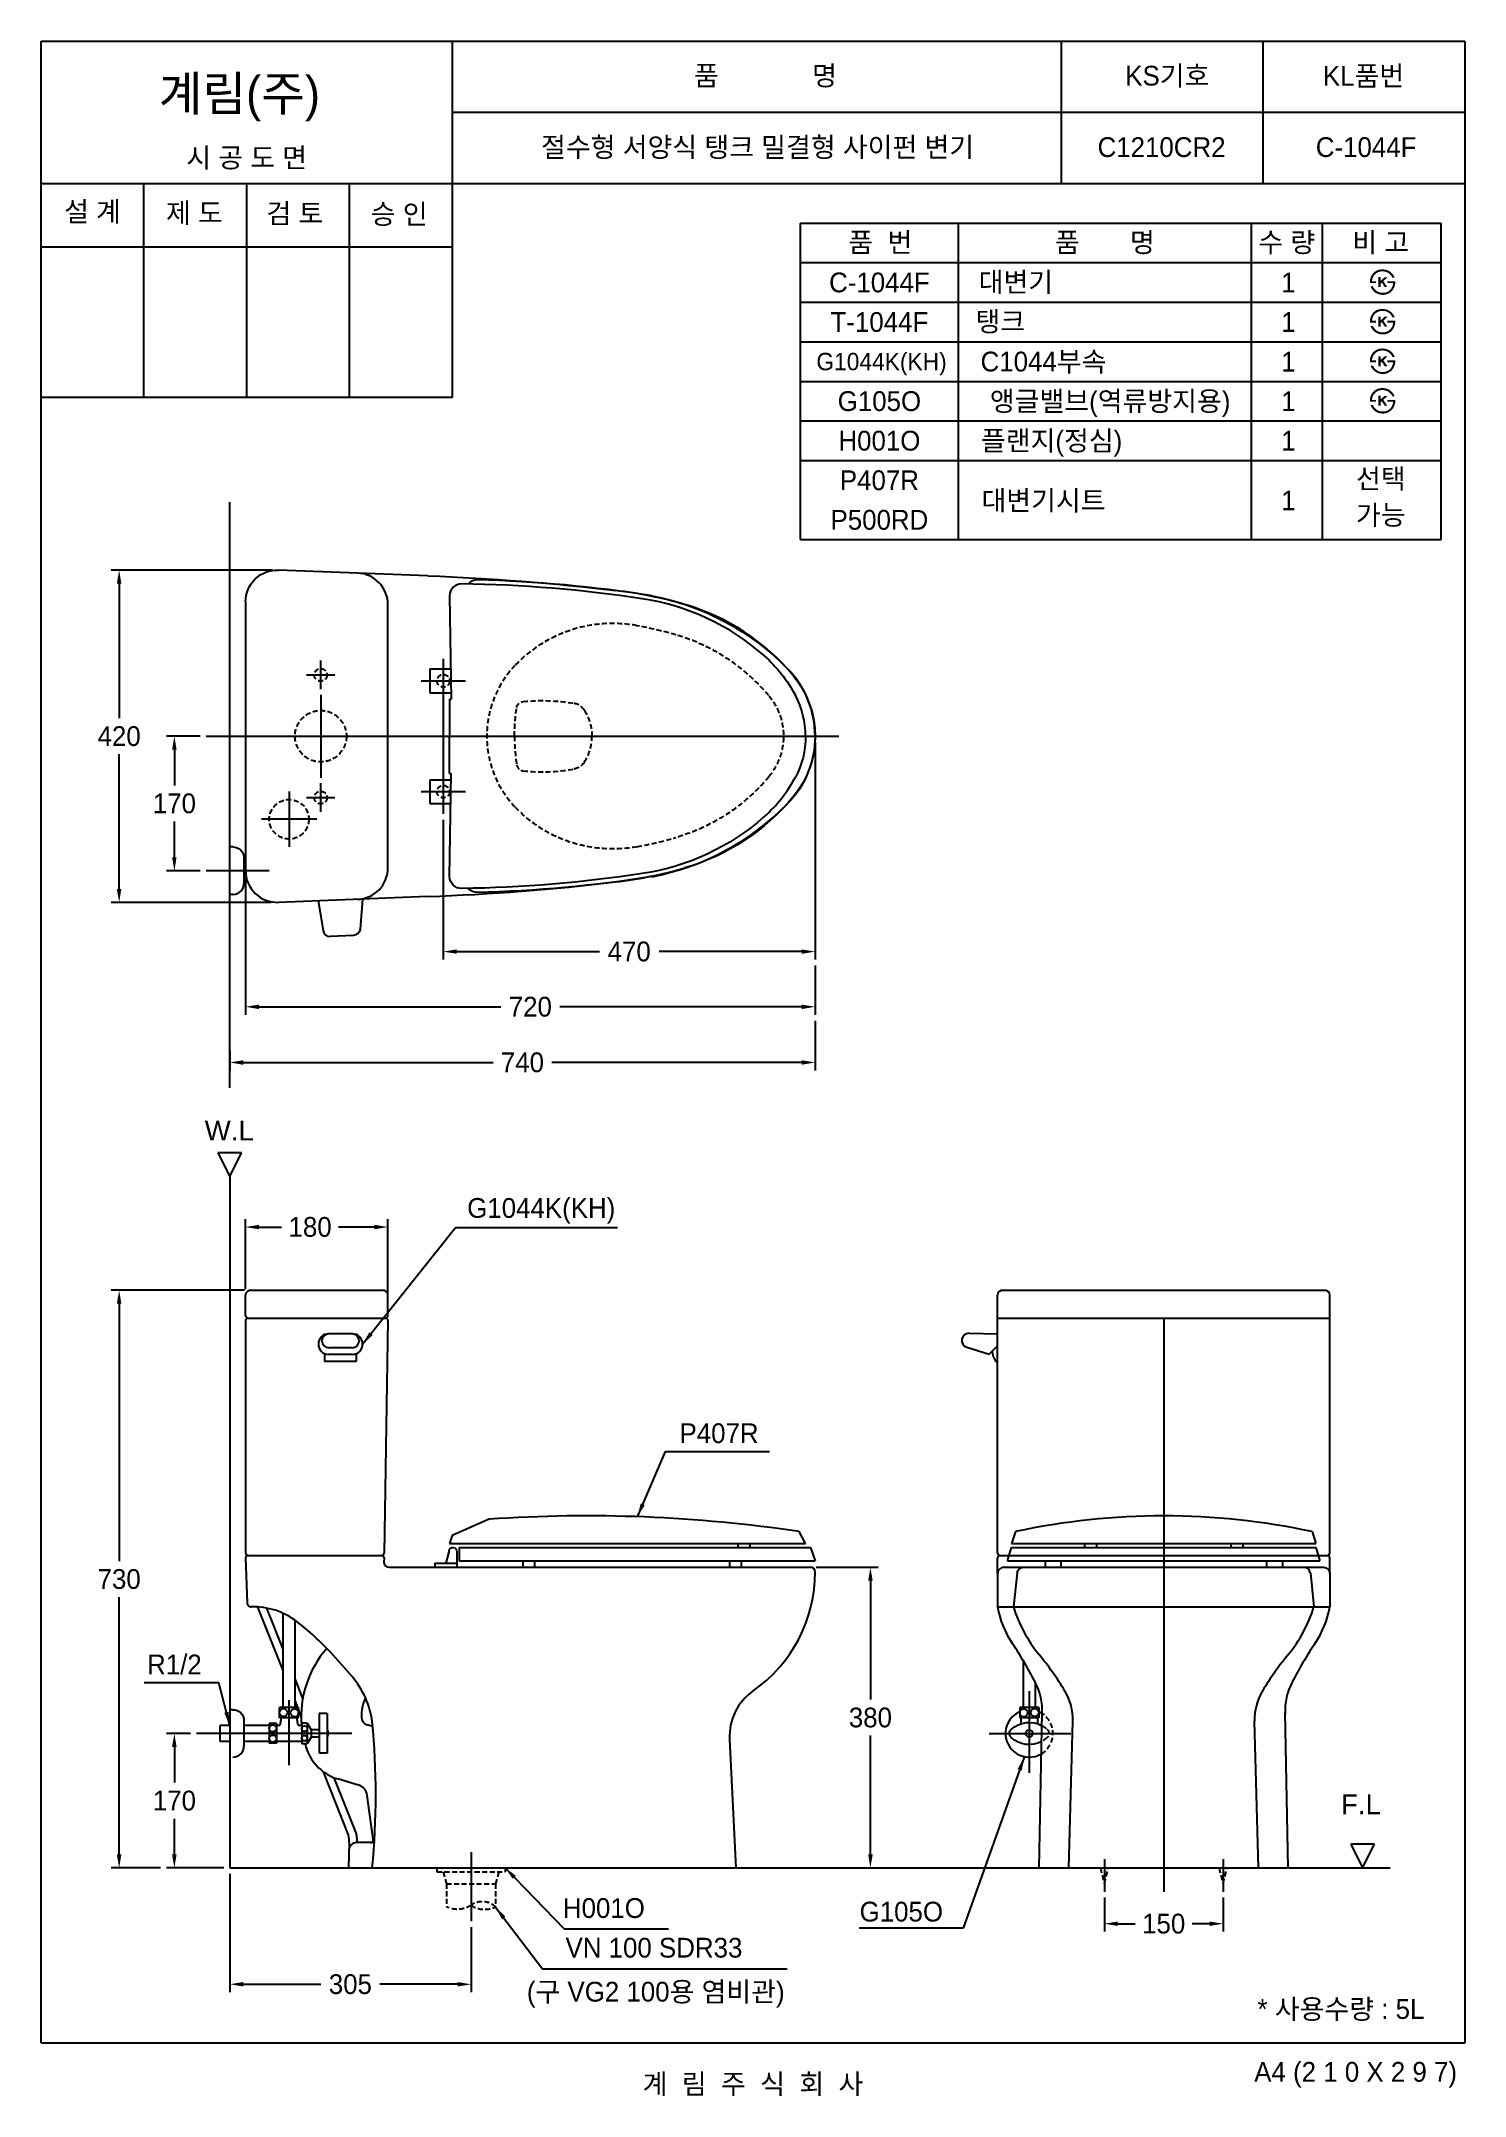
# Model space of a CAD drawing. Header units: millimetres. Extents: x 0 to 1800, y -67 to 2530.
import ezdxf
from ezdxf.enums import TextEntityAlignment as Align
from ezdxf.lldxf.tags import DXFTag

# ---------------------------------------------------------------- set-up
doc = ezdxf.new("R2010")
doc.units = ezdxf.units.MM
doc.linetypes.add('DASHED2', pattern=[9.525, 6.35, -3.175])
for name, color, linetype in [('TEXT', 7, 'Continuous'), ('내부선 및 부속', 4, 'Continuous'), ('도각라인', 255, 'Continuous'), ('외형선', 3, 'Continuous'), ('점선', 6, 'DASHED2'), ('중심선', 1, 'DASHED'), ('치수선', 7, 'Continuous')]:
    doc.layers.add(name, color=color, linetype=linetype)
doc.styles.add('____', font='')
doc.styles.add('타이틀', font='H2GTRM.TTF', dxfattribs={"height": 25})
doc.styles.get('____').set_extended_font_data('굴림')
tags = doc.linetypes.add('DASHDOT', pattern=[70, 31, -13, 13, -13]).pattern_tags.tags
tags[10:11] = [DXFTag(74, 4), DXFTag(75, 0), DXFTag(340, '0'), DXFTag(46, 0.0), DXFTag(50, 0.0), DXFTag(44, 0.0), DXFTag(45, 0.0)]
tags[8:9] = [DXFTag(74, 4), DXFTag(75, 0), DXFTag(340, '0'), DXFTag(46, 0.0), DXFTag(50, 0.0), DXFTag(44, 0.0), DXFTag(45, 0.0)]
tags[6:7] = [DXFTag(74, 4), DXFTag(75, 0), DXFTag(340, '0'), DXFTag(46, 0.0), DXFTag(50, 0.0), DXFTag(44, 0.0), DXFTag(45, 0.0)]
tags[4:5] = [DXFTag(74, 4), DXFTag(75, 0), DXFTag(340, '0'), DXFTag(46, 0.0), DXFTag(50, 0.0), DXFTag(44, 0.0), DXFTag(45, 0.0)]
tags = doc.linetypes.add('DASHED', pattern=[25.72, 12.86, -12.86]).pattern_tags.tags
tags[6:7] = [DXFTag(74, 4), DXFTag(75, 0), DXFTag(340, '0'), DXFTag(46, 0.0), DXFTag(50, 0.0), DXFTag(44, 0.0), DXFTag(45, 0.0)]
tags[4:5] = [DXFTag(74, 4), DXFTag(75, 0), DXFTag(340, '0'), DXFTag(46, 0.0), DXFTag(50, 0.0), DXFTag(44, 0.0), DXFTag(45, 0.0)]
doc.dimstyles.new('MSADIM', dxfattribs={"dimtxt": 33, "dimasz": 17, "dimexe": 10, "dimexo": 7.5, "dimgap": 10, "dimtad": 0, "dimtih": 1, "dimtoh": 1, "dimdec": 0, "dimzin": 1, "dimdsep": 46, "dimtxsty": '____', "dimcen": 11.25, "dimadec": 0, "dimazin": 0, "dimtfac": 1, "dimtdec": 0, "dimtix": 1, "dimtmove": 0, "dimatfit": 3, "dimfxl": 1, "dimtolj": 1, "dimtzin": 1, "dimarcsym": 0})

msp = doc.modelspace()

# ---------------------------------------------------------------- texts
at = {"layer": 'TEXT', "style": '타이틀'}
for s, height, p in [('품             명', 25, (915.7, 2486.4)), ('KS기호', 25, (1423.8, 2486.3)), ('KL품번', 25, (1671.8, 2486.1)), ('시 공 도 면', 25, (259.9, 2382.7)), ('절수형 서양식 탱크 밀결형 사이펀 변기', 25, (905.8, 2396)), ('C1210CR2', 25, (1416.5, 2396)), ('C-1044F', 25, (1675.1, 2396)), ('설 계', 25, (65, 2314.6)), ('제 도', 25, (193.8, 2312.9)), ('검 토', 25, (320.8, 2312.3)), ('승 인', 25, (452.7, 2311.4)), ('품  번', 25, (1060.9, 2275.7)), ('품       명', 25, (1344.8, 2275.7)), ('수 량', 25, (1574.8, 2275.7)), ('비 고', 25, (1693.6, 2275.7)), ('C-1044F', 25, (1059.8, 2225)), ('대변기', 25, (1232.3, 2225.6)), ('1', 25, (1577, 2225)), ('T-1044F', 25, (1059.8, 2175)), ('탱크', 25, (1212.7, 2175.6)), ('1', 25, (1577, 2175)), ('G1044K(KH)', 22, (1062.5, 2125)), ('C1044부속', 25, (1267.3, 2125)), ('1', 25, (1577, 2124.9)), ('G105O', 25, (1059.8, 2075)), ('앵글밸브(역류방지용)', 25, (1351.5, 2075)), ('1', 25, (1577, 2074.9)), ('H001O', 25, (1059.8, 2025)), ('플랜지(정심)', 25, (1277.5, 2025)), ('1', 25, (1577, 2025)), ('P407R', 25, (1059.8, 1975)), ('선택', 25, (1693.7, 1977.1)), ('대변기시트', 25, (1267.3, 1949.4)), ('1', 25, (1577, 1949.5)), ('P500RD', 25, (1059.8, 1925)), ('가능', 25, (1693.7, 1931.1)), ('* 사용수량 : 5L', 25, (1643.3, 42.9)), ('계  림  주  식  회  사', 25, (900, -51.7))]:
    msp.add_text(s, height=height, dxfattribs=at).set_placement(p, align=Align.MIDDLE_CENTER)
msp.add_text('계림(주)', height=44, dxfattribs=at).set_placement((148.7, 2441.8))
msp.add_text('A4 (2 1 0 X 2 9 7)', height=25, dxfattribs=at).set_placement((1790, -36.5), align=Align.MIDDLE_RIGHT)
at = {"layer": 'TEXT', "char_height": 25, "attachment_point": 1, "line_spacing_factor": 0.963855, "style": '타이틀'}
for s, insert, width in [('\\fArial;W.L', (206.8, 1165.7), 248.993), ('\\A1;G1044K(KH)', (538.7, 1067.8), 248.993), ('\\A1;P407R', (807.1, 783.1), 248.993), ('\\A1;R1/2', (134, 490.9), 361.787), ('\\fArial;F.L', (1643.4, 314.1), 248.993), ('\\A1; H001O', (650.6, 183), 248.993), ('\\A1; G105O', (1025.7, 178.5), 248.993), ('\\A1;VN 100 SDR33', (663, 132.9), 379.657), ('\\A1;(구 VG2 100{\\fGulim|b0|i0|c129|p50;용 염비관)}', (614.1, 77.3), 379.657)]:
    msp.add_mtext(s, dxfattribs=dict(at, insert=insert, width=width))

# ---------------------------------------------------------------- blocks, each defined once
blk = doc.blocks.new('*D2')
at = {"layer": '치수선', "color": 0, "linetype": 'Continuous', "lineweight": -2, "transparency": 16777216}
for p, q in [((978.5, 1644), (978.5, 1369.3)), ((508.5, 1546), (508.5, 1369.3)), ((525.5, 1379.3), (705.9, 1379.3)), ((961.5, 1379.3), (781.2, 1379.3))]:
    blk.add_line(p, q, dxfattribs=at)
at = {"layer": '치수선', "color": 0, "linetype": 'Continuous', "transparency": 16777216}
for points in [[(525.5, 1382.1), (525.5, 1376.5), (508.5, 1379.3)], [(961.5, 1382.1), (961.5, 1376.5), (978.5, 1379.3)]]:
    blk.add_solid(points, dxfattribs=at)
at = {"layer": '치수선', "color": 0, "linetype": 'Continuous', "transparency": 16777216, "insert": (743.5, 1379.3), "char_height": 25, "attachment_point": 5, "style": '____'}
blk.add_mtext('\\A1;470', dxfattribs=at)
blk = doc.blocks.new('*D3')
at = {"layer": '치수선', "color": 0, "linetype": 'Continuous', "lineweight": -2, "transparency": 16777216}
for p, q in [((258.5, 1474), (258.5, 1299.5)), ((978.5, 1361.8), (978.5, 1299.5)), ((275.5, 1309.5), (581.4, 1309.5)), ((961.5, 1309.5), (655.7, 1309.5))]:
    blk.add_line(p, q, dxfattribs=at)
at = {"layer": '치수선', "color": 0, "linetype": 'Continuous', "transparency": 16777216}
for points in [[(275.5, 1312.4), (275.5, 1306.7), (258.5, 1309.5)], [(961.5, 1312.4), (961.5, 1306.7), (978.5, 1309.5)]]:
    blk.add_solid(points, dxfattribs=at)
at = {"layer": '치수선', "color": 0, "linetype": 'Continuous', "transparency": 16777216, "insert": (618.5, 1309.5), "char_height": 25, "attachment_point": 5, "style": '____'}
blk.add_mtext('\\A1;720', dxfattribs=at)
blk = doc.blocks.new('*D4')
at = {"layer": '치수선', "color": 0, "linetype": 'Continuous', "lineweight": -2, "transparency": 16777216}
for p, q in [((978.5, 1292), (978.5, 1229.2)), ((238.5, 1253.4), (238.5, 1229.2)), ((255.5, 1239.2), (571.4, 1239.2)), ((961.5, 1239.2), (645.7, 1239.2))]:
    blk.add_line(p, q, dxfattribs=at)
at = {"layer": '치수선', "color": 0, "linetype": 'Continuous', "transparency": 16777216}
for points in [[(255.5, 1242), (255.5, 1236.3), (238.5, 1239.2)], [(961.5, 1242), (961.5, 1236.3), (978.5, 1239.2)]]:
    blk.add_solid(points, dxfattribs=at)
at = {"layer": '치수선', "color": 0, "linetype": 'Continuous', "transparency": 16777216, "insert": (608.5, 1239.2), "char_height": 25, "attachment_point": 5, "style": '____'}
blk.add_mtext('\\A1;740', dxfattribs=at)
blk = doc.blocks.new('*D5')
at = {"layer": '치수선', "color": 0, "linetype": 'Continuous', "lineweight": -2, "transparency": 16777216}
for p, q in [((201, 1651.5), (158.5, 1651.5)), ((168.5, 1634.5), (168.5, 1589.4)), ((168.5, 1498.5), (168.5, 1543.7)), ((201, 1481.5), (158.5, 1481.5))]:
    blk.add_line(p, q, dxfattribs=at)
at = {"layer": '치수선', "color": 0, "linetype": 'Continuous', "transparency": 16777216}
for points in [[(165.6, 1634.5), (171.3, 1634.5), (168.5, 1651.5)], [(165.6, 1498.5), (171.3, 1498.5), (168.5, 1481.5)]]:
    blk.add_solid(points, dxfattribs=at)
at = {"layer": '치수선', "color": 0, "linetype": 'Continuous', "transparency": 16777216, "insert": (168.5, 1566.5), "char_height": 25, "attachment_point": 5, "style": '____'}
blk.add_mtext('\\A1;170', dxfattribs=at)
blk = doc.blocks.new('*D6')
at = {"layer": '치수선', "color": 0, "linetype": 'Continuous', "lineweight": -2, "transparency": 16777216}
for p, q in [((292.6, 1861.5), (88.7, 1861.5)), ((98.7, 1844.5), (98.7, 1674.3)), ((98.7, 1458.5), (98.7, 1628.7)), ((290.9, 1441.5), (88.7, 1441.5))]:
    blk.add_line(p, q, dxfattribs=at)
at = {"layer": '치수선', "color": 0, "linetype": 'Continuous', "transparency": 16777216}
for points in [[(95.8, 1844.5), (101.5, 1844.5), (98.7, 1861.5)], [(95.8, 1458.5), (101.5, 1458.5), (98.7, 1441.5)]]:
    blk.add_solid(points, dxfattribs=at)
at = {"layer": '치수선', "color": 0, "linetype": 'Continuous', "transparency": 16777216, "insert": (98.7, 1651.5), "char_height": 25, "attachment_point": 5, "style": '____'}
blk.add_mtext('\\A1;420', dxfattribs=at)
blk = doc.blocks.new('*D7')
at = {"layer": '치수선', "color": 0, "linetype": 'Continuous', "lineweight": -2, "transparency": 16777216}
for p, q in [((258.5, 952.7), (258.5, 1041.2)), ((438.5, 920.6), (438.5, 1041.2)), ((275.5, 1031.2), (304.1, 1031.2)), ((421.5, 1031.2), (376, 1031.2))]:
    blk.add_line(p, q, dxfattribs=at)
at = {"layer": '치수선', "color": 0, "linetype": 'Continuous', "transparency": 16777216}
for points in [[(275.5, 1034), (275.5, 1028.4), (258.5, 1031.2)], [(421.5, 1034), (421.5, 1028.4), (438.5, 1031.2)]]:
    blk.add_solid(points, dxfattribs=at)
at = {"layer": '치수선', "color": 0, "linetype": 'Continuous', "transparency": 16777216, "insert": (340.1, 1031.2), "char_height": 25, "attachment_point": 5, "style": '____'}
blk.add_mtext('\\A1;180', dxfattribs=at)
blk = doc.blocks.new('*D8')
at = {"layer": '치수선', "color": 0, "linetype": 'Continuous', "lineweight": -2, "transparency": 16777216}
for p, q in [((189, 391.2), (158.5, 391.2)), ((168.5, 374.2), (168.5, 329)), ((168.5, 238.2), (168.5, 283.3)), ((231, 221.2), (158.5, 221.2))]:
    blk.add_line(p, q, dxfattribs=at)
at = {"layer": '치수선', "color": 0, "linetype": 'Continuous', "transparency": 16777216}
for points in [[(165.6, 374.2), (171.3, 374.2), (168.5, 391.2)], [(165.6, 238.2), (171.3, 238.2), (168.5, 221.2)]]:
    blk.add_solid(points, dxfattribs=at)
at = {"layer": '치수선', "color": 0, "linetype": 'Continuous', "transparency": 16777216, "insert": (168.5, 306.2), "char_height": 25, "attachment_point": 5, "style": '____'}
blk.add_mtext('\\A1;170', dxfattribs=at)
blk = doc.blocks.new('*D9')
at = {"layer": '치수선', "color": 0, "linetype": 'Continuous', "lineweight": -2, "transparency": 16777216}
for p, q in [((257, 951.2), (88.7, 951.2)), ((98.7, 934.2), (98.7, 609)), ((98.7, 238.2), (98.7, 563.4)), ((151, 221.2), (88.7, 221.2))]:
    blk.add_line(p, q, dxfattribs=at)
at = {"layer": '치수선', "color": 0, "linetype": 'Continuous', "transparency": 16777216}
for points in [[(95.8, 934.2), (101.5, 934.2), (98.7, 951.2)], [(95.8, 238.2), (101.5, 238.2), (98.7, 221.2)]]:
    blk.add_solid(points, dxfattribs=at)
at = {"layer": '치수선', "color": 0, "linetype": 'Continuous', "transparency": 16777216, "insert": (98.7, 586.2), "char_height": 25, "attachment_point": 5, "style": '____'}
blk.add_mtext('\\A1;730', dxfattribs=at)
blk = doc.blocks.new('*D10')
at = {"layer": '치수선', "color": 0, "linetype": 'Continuous', "lineweight": -2, "transparency": 16777216}
for p, q in [((238.5, 213.7), (238.5, 64.2)), ((543.5, 146.5), (543.5, 64.2)), ((255.5, 74.2), (353.7, 74.2)), ((526.5, 74.2), (428.3, 74.2))]:
    blk.add_line(p, q, dxfattribs=at)
at = {"layer": '치수선', "color": 0, "linetype": 'Continuous', "transparency": 16777216}
for points in [[(255.5, 77), (255.5, 71.4), (238.5, 74.2)], [(526.5, 77), (526.5, 71.4), (543.5, 74.2)]]:
    blk.add_solid(points, dxfattribs=at)
at = {"layer": '치수선', "color": 0, "linetype": 'Continuous', "transparency": 16777216, "insert": (391, 74.2), "char_height": 25, "attachment_point": 5, "style": '____'}
blk.add_mtext('\\A1;305', dxfattribs=at)
blk = doc.blocks.new('*D11')
at = {"layer": '치수선', "color": 0, "linetype": 'Continuous', "lineweight": -2, "transparency": 16777216}
for p, q in [((980, 601.2), (1058.4, 601.2)), ((1048.4, 584.2), (1048.4, 434)), ((1048.4, 238.2), (1048.4, 388.4)), ((979.5, 221.2), (1058.4, 221.2))]:
    blk.add_line(p, q, dxfattribs=at)
at = {"layer": '치수선', "color": 0, "linetype": 'Continuous', "transparency": 16777216}
for points in [[(1045.6, 584.2), (1051.3, 584.2), (1048.4, 601.2)], [(1045.6, 238.2), (1051.3, 238.2), (1048.4, 221.2)]]:
    blk.add_solid(points, dxfattribs=at)
at = {"layer": '치수선', "color": 0, "linetype": 'Continuous', "transparency": 16777216, "insert": (1048.4, 411.2), "char_height": 25, "attachment_point": 5, "style": '____'}
blk.add_mtext('\\A1;380', dxfattribs=at)
blk = doc.blocks.new('*D12')
at = {"layer": '치수선', "color": 0, "linetype": 'Continuous', "lineweight": -2, "transparency": 16777216}
for p, q in [((1344.2, 183.7), (1344.2, 140.7)), ((1494.2, 183.7), (1494.2, 140.7)), ((1361.2, 150.7), (1383.2, 150.7)), ((1477.2, 150.7), (1455.1, 150.7))]:
    blk.add_line(p, q, dxfattribs=at)
at = {"layer": '치수선', "color": 0, "linetype": 'Continuous', "transparency": 16777216}
for points in [[(1361.2, 153.5), (1361.2, 147.9), (1344.2, 150.7)], [(1477.2, 153.5), (1477.2, 147.9), (1494.2, 150.7)]]:
    blk.add_solid(points, dxfattribs=at)
at = {"layer": '치수선', "color": 0, "linetype": 'Continuous', "transparency": 16777216, "insert": (1419.2, 150.7), "char_height": 25, "attachment_point": 5, "style": '____'}
blk.add_mtext('\\A1;150', dxfattribs=at)

# ---------------------------------------------------------------- dimensions: what is measured, and where the dimension line sits
at = {"layer": '치수선', "linetype": 'Continuous'}
for base, p1, p2, picture, middle in [((98.7, 1441.5), (300.1, 1861.5), (298.4, 1441.5), '*D6', (98.7, 1651.5)), ((168.5, 1481.5), (208.5, 1651.5), (208.5, 1481.5), '*D5', (168.5, 1566.5)), ((1048.4, 221.2), (972.5, 601.2), (972, 221.2), '*D11', (1048.4, 411.2))]:
    dim = msp.add_linear_dim(base=base, p1=p1, p2=p2, angle=90, dimstyle='MSADIM', override={"dimtxt": 25}, dxfattribs=at)
    dim.commit()
    dim.dimension.update_dxf_attribs({"geometry": picture, "text_midpoint": middle, "dimtype": 160})
for base, p1, p2, picture, middle in [((978.5, 1379.3), (508.5, 1553.5), (978.5, 1651.5), '*D2', (743.5, 1379.3)), ((978.5, 1309.5), (258.5, 1481.5), (978.5, 1369.3), '*D3', (618.5, 1309.5)), ((438.5, 1031.2), (258.5, 945.2), (438.5, 913.1), '*D7', (340.1, 1031.2)), ((543.5, 74.2), (238.5, 221.2), (543.5, 154), '*D10', (391, 74.2))]:
    dim = msp.add_linear_dim(base=base, p1=p1, p2=p2, dimstyle='MSADIM', override={"dimtxt": 25}, dxfattribs=at)
    dim.commit()
    dim.dimension.update_dxf_attribs({"geometry": picture, "text_midpoint": middle, "dimtype": 160})
for base, p1, p2, picture, middle in [((238.5, 1239.2), (978.5, 1299.5), (238.5, 1260.9), '*D4', (608.5, 1239.2)), ((1494.2, 150.7), (1344.2, 191.2), (1494.2, 191.2), '*D12', (1419.2, 150.7))]:
    dim = msp.add_linear_dim(base=base, p1=p1, p2=p2, dimstyle='MSADIM', override={"dimtxt": 25}, dxfattribs=at)
    dim.commit()
    dim.dimension.update_dxf_attribs({"geometry": picture, "text_midpoint": middle})
for base, p1, p2, picture, middle in [((98.7, 221.2), (264.5, 951.2), (158.5, 221.2), '*D9', (98.7, 586.2)), ((168.5, 221.2), (196.5, 391.2), (238.5, 221.2), '*D8', (168.5, 306.2))]:
    dim = msp.add_linear_dim(base=base, p1=p1, p2=p2, angle=90, dimstyle='MSADIM', override={"dimtxt": 25}, dxfattribs=at)
    dim.commit()
    dim.dimension.update_dxf_attribs({"geometry": picture, "text_midpoint": middle})

# ---------------------------------------------------------------- hatches: boundary and pattern name
at = {"layer": 'TEXT'}
for points in [[(1679.9, 2224.2), (1679.8, 2224.6), (1679.8, 2225), (1679.8, 2225.4), (1679.8, 2225.8), (1679.8, 2226.2), (1679.9, 2226.6), (1679.9, 2227), (1679.9, 2227.4), (1680, 2227.8), (1680, 2228.2), (1680.1, 2228.6), (1680.2, 2229), (1680.3, 2229.4), (1680.4, 2229.8), (1680.5, 2230.1), (1680.6, 2230.5), (1680.7, 2230.9), (1680.8, 2231.3), (1681, 2231.7), (1681.1, 2232), (1681.3, 2232.4), (1681.4, 2232.7), (1681.6, 2233.1), (1681.8, 2233.4), (1682, 2233.8), (1682.1, 2234.1), (1682.4, 2234.4), (1682.6, 2234.8), (1682.8, 2235.1), (1683, 2235.4), (1683.2, 2235.7), (1683.8, 2236.3), (1684, 2236.6), (1684.3, 2236.9), (1684.6, 2237.2), (1684.9, 2237.5), (1685.2, 2237.8), (1685.5, 2238), (1685.8, 2238.3), (1686.1, 2238.5), (1686.4, 2238.7), (1686.8, 2239), (1687.1, 2239.2), (1687.4, 2239.4), (1687.8, 2239.6), (1688.2, 2239.8), (1688.5, 2239.9), (1688.9, 2240.1), (1689.3, 2240.3), (1689.7, 2240.5), (1690.2, 2240.6), (1690.6, 2240.7), (1691, 2240.9), (1691.5, 2241), (1691.9, 2241.1), (1692.4, 2241.2), (1692.8, 2241.2), (1693.3, 2241.3), (1693.8, 2241.4), (1694.2, 2241.4), (1694.7, 2241.4), (1695.2, 2241.5), (1695.7, 2241.5), (1696.5, 2241.5), (1696.8, 2241.4), (1697.2, 2241.4), (1697.6, 2241.4), (1697.9, 2241.3), (1698.3, 2241.3), (1698.6, 2241.2), (1699, 2241.2), (1699.3, 2241.1), (1699.7, 2241), (1700, 2241), (1700.4, 2240.9), (1700.7, 2240.8), (1701, 2240.7), (1701.4, 2240.6), (1701.7, 2240.5), (1702, 2240.4), (1702.3, 2240.2), (1702.6, 2240.1), (1702.9, 2240), (1703.2, 2239.8), (1703.5, 2239.7), (1703.8, 2239.5), (1704.1, 2239.4), (1704.4, 2239.2), (1704.7, 2239), (1705, 2238.9), (1705.2, 2238.7), (1705.5, 2238.5), (1705.8, 2238.3), (1706.1, 2238.1), (1706.5, 2237.7), (1706.9, 2237.4), (1707.3, 2237), (1707.7, 2236.6), (1708, 2236.2), (1708.4, 2235.8), (1708.7, 2235.4), (1709.1, 2234.9), (1709.4, 2234.5), (1709.7, 2234), (1710, 2233.5), (1710.3, 2233), (1710.5, 2232.5), (1710.8, 2232), (1711, 2231.5), (1711.3, 2230.9), (1711.3, 2230.9), (1708.2, 2230.9), (1708.2, 2230.9), (1708.1, 2231.1), (1708, 2231.3), (1708, 2231.4), (1707.9, 2231.6), (1707.8, 2231.8), (1707.7, 2232), (1707.7, 2232.1), (1707.6, 2232.3), (1707.5, 2232.5), (1707.4, 2232.6), (1707.3, 2232.8), (1707.2, 2233), (1707.1, 2233.1), (1707, 2233.3), (1706.9, 2233.5), (1706.7, 2233.6), (1706.6, 2233.8), (1706.5, 2233.9), (1706.2, 2234.3), (1705.9, 2234.6), (1705.6, 2234.9), (1705.3, 2235.2), (1705, 2235.5), (1704.7, 2235.8), (1704.3, 2236.1), (1704.1, 2236.3), (1703.8, 2236.4), (1703.6, 2236.6), (1703.4, 2236.8), (1703.1, 2236.9), (1702.9, 2237.1), (1702.6, 2237.2), (1702.4, 2237.4), (1702.2, 2237.5), (1701.9, 2237.6), (1701.7, 2237.7), (1701.4, 2237.8), (1701.2, 2238), (1700.9, 2238.1), (1700.6, 2238.2), (1700.4, 2238.3), (1700.1, 2238.3), (1699.9, 2238.4), (1699.6, 2238.5), (1699.3, 2238.6), (1699.1, 2238.6), (1698.8, 2238.7), (1698.5, 2238.7), (1698.2, 2238.8), (1698, 2238.8), (1697.7, 2238.9), (1697.4, 2238.9), (1697.1, 2238.9), (1696.8, 2239), (1696.5, 2239), (1696.3, 2239), (1696, 2239), (1695.6, 2239), (1695.3, 2239), (1694.9, 2238.9), (1694.6, 2238.9), (1694.3, 2238.9), (1693.9, 2238.9), (1693.6, 2238.8), (1693.3, 2238.8), (1693, 2238.7), (1692.7, 2238.7), (1692.3, 2238.6), (1692, 2238.5), (1691.7, 2238.4), (1691.4, 2238.3), (1691.1, 2238.2), (1690.9, 2238.1), (1690.6, 2238), (1690.3, 2237.9), (1690, 2237.8), (1689.7, 2237.7), (1689.4, 2237.5), (1689.2, 2237.4), (1688.9, 2237.3), (1688.7, 2237.1), (1688.4, 2236.9), (1688.1, 2236.8), (1687.9, 2236.6), (1687.6, 2236.4), (1687.4, 2236.2), (1687.2, 2236), (1686.9, 2235.8), (1686.7, 2235.6), (1686.5, 2235.4), (1686.2, 2235.2), (1686, 2235), (1685.8, 2234.7), (1685.6, 2234.5), (1685.4, 2234.3), (1685.2, 2234), (1685, 2233.8), (1684.8, 2233.5), (1684.7, 2233.3), (1684.5, 2233), (1684.3, 2232.7), (1684.2, 2232.5), (1684, 2232.2), (1683.9, 2231.9), (1683.8, 2231.6), (1683.7, 2231.3), (1683.5, 2231.1), (1683.4, 2230.8), (1683.3, 2230.5), (1683.2, 2230.2), (1683.1, 2229.8), (1683, 2229.5), (1683, 2229.2), (1682.9, 2228.9), (1682.8, 2228.6), (1682.8, 2228.2), (1682.7, 2227.9), (1682.7, 2227.6), (1682.7, 2227.2), (1682.6, 2226.9), (1682.6, 2226.5), (1682.6, 2226.5), (1687.8, 2226.5), (1687.8, 2226.5), (1687.8, 2226.5), (1687.8, 2224.2), (1687.8, 2224.2), (1687.8, 2224.2), (1679.9, 2224.2)], [(1712, 2226.5), (1712, 2226.1), (1712, 2225.6), (1712, 2225.2), (1712, 2224.8), (1711.9, 2224.3), (1711.9, 2223.9), (1711.9, 2223.5), (1711.8, 2223.1), (1711.7, 2222.7), (1711.6, 2222.2), (1711.6, 2221.8), (1711.5, 2221.4), (1711.3, 2221), (1711.2, 2220.6), (1711.1, 2220.2), (1711, 2219.8), (1710.8, 2219.4), (1710.7, 2219), (1710.5, 2218.7), (1710.4, 2218.3), (1710.2, 2217.9), (1710, 2217.6), (1709.8, 2217.2), (1709.6, 2216.9), (1709.4, 2216.5), (1709.2, 2216.2), (1709, 2215.9), (1708.8, 2215.5), (1708.5, 2215.2), (1708.3, 2214.9), (1708, 2214.6), (1707.8, 2214.3), (1707.5, 2214), (1707.2, 2213.7), (1707, 2213.5), (1706.7, 2213.2), (1706.4, 2212.9), (1706.1, 2212.7), (1705.8, 2212.4), (1705.5, 2212.2), (1705.2, 2212), (1704.8, 2211.8), (1704.5, 2211.6), (1704.2, 2211.4), (1703.8, 2211.2), (1703.5, 2211), (1703.1, 2210.8), (1702.8, 2210.7), (1702.4, 2210.5), (1702.1, 2210.3), (1701.7, 2210.2), (1701.3, 2210.1), (1700.9, 2209.9), (1700.5, 2209.8), (1700.2, 2209.7), (1699.8, 2209.6), (1699.4, 2209.6), (1699, 2209.5), (1698.6, 2209.4), (1698.2, 2209.4), (1697.8, 2209.4), (1697.4, 2209.3), (1697, 2209.3), (1696.6, 2209.3), (1695.9, 2209.3), (1695.3, 2209.3), (1694.6, 2209.4), (1694, 2209.5), (1693.3, 2209.5), (1693, 2209.6), (1692.7, 2209.7), (1692.4, 2209.7), (1692.1, 2209.8), (1691.8, 2209.9), (1691.5, 2209.9), (1691.2, 2210), (1691, 2210.1), (1690.7, 2210.2), (1690.4, 2210.3), (1690.1, 2210.4), (1689.8, 2210.5), (1689.5, 2210.6), (1689.3, 2210.7), (1689, 2210.9), (1688.7, 2211), (1688.5, 2211.1), (1688.2, 2211.3), (1687.9, 2211.4), (1687.7, 2211.6), (1687.4, 2211.7), (1686.9, 2212), (1686.6, 2212.2), (1686.4, 2212.4), (1686.1, 2212.6), (1685.9, 2212.8), (1685.6, 2213), (1685.4, 2213.2), (1685.1, 2213.4), (1684.9, 2213.6), (1684.7, 2213.8), (1684.5, 2214.1), (1684.2, 2214.3), (1684, 2214.5), (1683.8, 2214.8), (1683.6, 2215), (1683.4, 2215.2), (1683.2, 2215.5), (1683, 2215.8), (1682.8, 2216), (1682.6, 2216.3), (1682.5, 2216.6), (1682.3, 2216.8), (1682.1, 2217.1), (1681.9, 2217.4), (1681.8, 2217.7), (1681.6, 2218), (1681.5, 2218.3), (1681.3, 2218.6), (1681, 2219.2), (1680.8, 2219.9), (1680.8, 2219.9), (1683.7, 2219.9), (1683.7, 2219.9), (1683.9, 2219.4), (1684.2, 2219), (1684.4, 2218.6), (1684.6, 2218.2), (1684.9, 2217.9), (1685.1, 2217.5), (1685.4, 2217.1), (1685.7, 2216.8), (1685.9, 2216.5), (1686.2, 2216.1), (1686.5, 2215.8), (1686.8, 2215.5), (1687.1, 2215.2), (1687.4, 2215), (1687.7, 2214.7), (1688, 2214.5), (1688.2, 2214.3), (1688.4, 2214.1), (1688.7, 2214), (1688.9, 2213.8), (1689.1, 2213.7), (1689.4, 2213.5), (1689.6, 2213.4), (1689.9, 2213.2), (1690.1, 2213.1), (1690.4, 2213), (1690.6, 2212.9), (1690.9, 2212.8), (1691.1, 2212.7), (1691.4, 2212.6), (1691.7, 2212.5), (1691.9, 2212.4), (1692.2, 2212.3), (1692.5, 2212.3), (1692.7, 2212.2), (1693, 2212.1), (1693.3, 2212.1), (1693.6, 2212), (1693.9, 2212), (1694.2, 2212), (1694.5, 2211.9), (1694.8, 2211.9), (1695.1, 2211.9), (1695.4, 2211.9), (1695.7, 2211.9), (1696, 2211.9), (1696.3, 2211.9), (1697.1, 2211.9), (1697.4, 2211.9), (1697.7, 2212), (1698, 2212), (1698.2, 2212), (1698.5, 2212), (1698.7, 2212.1), (1699, 2212.1), (1699.3, 2212.2), (1699.5, 2212.2), (1699.8, 2212.3), (1700, 2212.4), (1700.3, 2212.5), (1700.5, 2212.5), (1700.8, 2212.6), (1701, 2212.7), (1701.3, 2212.8), (1701.5, 2212.9), (1701.8, 2213), (1702, 2213.1), (1702.3, 2213.3), (1702.5, 2213.4), (1702.7, 2213.5), (1703, 2213.7), (1703.2, 2213.8), (1703.4, 2213.9), (1703.7, 2214.1), (1703.9, 2214.3), (1704.1, 2214.4), (1704.3, 2214.6), (1704.6, 2214.8), (1704.8, 2215), (1705.1, 2215.2), (1705.3, 2215.4), (1705.6, 2215.7), (1705.8, 2215.9), (1706, 2216.1), (1706.2, 2216.4), (1706.4, 2216.6), (1706.6, 2216.9), (1706.8, 2217.1), (1707, 2217.4), (1707.2, 2217.7), (1707.3, 2218), (1707.5, 2218.2), (1707.7, 2218.5), (1707.8, 2218.8), (1708, 2219.1), (1708.1, 2219.4), (1708.2, 2219.7), (1708.3, 2220), (1708.4, 2220.4), (1708.6, 2220.7), (1708.7, 2221), (1708.7, 2221.3), (1708.8, 2221.7), (1708.9, 2222), (1709, 2222.4), (1709, 2222.7), (1709.1, 2223.1), (1709.1, 2223.4), (1709.2, 2223.8), (1709.2, 2224.2), (1709.2, 2224.2), (1701.8, 2224.2), (1701.8, 2224.2), (1701.8, 2224.2), (1701.8, 2226.5), (1701.8, 2226.5), (1701.8, 2226.5), (1712, 2226.5)], [(1693.6, 2227.2), (1698.4, 2231.6), (1702.3, 2231.6), (1696.9, 2226.6), (1701.9, 2219.1), (1698.6, 2219.1), (1695, 2224.8), (1693.6, 2223.6), (1693.6, 2219.1), (1690.7, 2219.1), (1690.7, 2231.7), (1693.6, 2231.7)], [(1679.9, 2174.2), (1679.8, 2174.6), (1679.8, 2175), (1679.8, 2175.4), (1679.8, 2175.8), (1679.8, 2176.2), (1679.9, 2176.6), (1679.9, 2177), (1679.9, 2177.4), (1680, 2177.8), (1680, 2178.2), (1680.1, 2178.6), (1680.2, 2179), (1680.3, 2179.4), (1680.4, 2179.8), (1680.5, 2180.1), (1680.6, 2180.5), (1680.7, 2180.9), (1680.8, 2181.3), (1681, 2181.7), (1681.1, 2182), (1681.3, 2182.4), (1681.4, 2182.7), (1681.6, 2183.1), (1681.8, 2183.4), (1682, 2183.8), (1682.1, 2184.1), (1682.4, 2184.4), (1682.6, 2184.8), (1682.8, 2185.1), (1683, 2185.4), (1683.2, 2185.7), (1683.8, 2186.3), (1684, 2186.6), (1684.3, 2186.9), (1684.6, 2187.2), (1684.9, 2187.5), (1685.2, 2187.8), (1685.5, 2188), (1685.8, 2188.3), (1686.1, 2188.5), (1686.4, 2188.7), (1686.8, 2189), (1687.1, 2189.2), (1687.4, 2189.4), (1687.8, 2189.6), (1688.2, 2189.8), (1688.5, 2189.9), (1688.9, 2190.1), (1689.3, 2190.3), (1689.7, 2190.5), (1690.2, 2190.6), (1690.6, 2190.7), (1691, 2190.9), (1691.5, 2191), (1691.9, 2191.1), (1692.4, 2191.2), (1692.8, 2191.2), (1693.3, 2191.3), (1693.8, 2191.4), (1694.2, 2191.4), (1694.7, 2191.4), (1695.2, 2191.5), (1695.7, 2191.5), (1696.5, 2191.5), (1696.8, 2191.4), (1697.2, 2191.4), (1697.6, 2191.4), (1697.9, 2191.3), (1698.3, 2191.3), (1698.6, 2191.2), (1699, 2191.2), (1699.3, 2191.1), (1699.7, 2191), (1700, 2191), (1700.4, 2190.9), (1700.7, 2190.8), (1701, 2190.7), (1701.4, 2190.6), (1701.7, 2190.5), (1702, 2190.4), (1702.3, 2190.2), (1702.6, 2190.1), (1702.9, 2190), (1703.2, 2189.8), (1703.5, 2189.7), (1703.8, 2189.5), (1704.1, 2189.4), (1704.4, 2189.2), (1704.7, 2189), (1705, 2188.9), (1705.2, 2188.7), (1705.5, 2188.5), (1705.8, 2188.3), (1706.1, 2188.1), (1706.5, 2187.7), (1706.9, 2187.4), (1707.3, 2187), (1707.7, 2186.6), (1708, 2186.2), (1708.4, 2185.8), (1708.7, 2185.4), (1709.1, 2184.9), (1709.4, 2184.5), (1709.7, 2184), (1710, 2183.5), (1710.3, 2183), (1710.5, 2182.5), (1710.8, 2182), (1711, 2181.5), (1711.3, 2180.9), (1711.3, 2180.9), (1708.2, 2180.9), (1708.2, 2180.9), (1708.1, 2181.1), (1708, 2181.3), (1708, 2181.4), (1707.9, 2181.6), (1707.8, 2181.8), (1707.7, 2182), (1707.7, 2182.1), (1707.6, 2182.3), (1707.5, 2182.5), (1707.4, 2182.6), (1707.3, 2182.8), (1707.2, 2183), (1707.1, 2183.1), (1707, 2183.3), (1706.9, 2183.5), (1706.7, 2183.6), (1706.6, 2183.8), (1706.5, 2183.9), (1706.2, 2184.3), (1705.9, 2184.6), (1705.6, 2184.9), (1705.3, 2185.2), (1705, 2185.5), (1704.7, 2185.8), (1704.3, 2186.1), (1704.1, 2186.3), (1703.8, 2186.4), (1703.6, 2186.6), (1703.4, 2186.8), (1703.1, 2186.9), (1702.9, 2187.1), (1702.6, 2187.2), (1702.4, 2187.4), (1702.2, 2187.5), (1701.9, 2187.6), (1701.7, 2187.7), (1701.4, 2187.8), (1701.2, 2188), (1700.9, 2188.1), (1700.6, 2188.2), (1700.4, 2188.3), (1700.1, 2188.3), (1699.9, 2188.4), (1699.6, 2188.5), (1699.3, 2188.6), (1699.1, 2188.6), (1698.8, 2188.7), (1698.5, 2188.7), (1698.2, 2188.8), (1698, 2188.8), (1697.7, 2188.9), (1697.4, 2188.9), (1697.1, 2188.9), (1696.8, 2189), (1696.5, 2189), (1696.3, 2189), (1696, 2189), (1695.6, 2189), (1695.3, 2189), (1694.9, 2188.9), (1694.6, 2188.9), (1694.3, 2188.9), (1693.9, 2188.9), (1693.6, 2188.8), (1693.3, 2188.8), (1693, 2188.7), (1692.7, 2188.7), (1692.3, 2188.6), (1692, 2188.5), (1691.7, 2188.4), (1691.4, 2188.3), (1691.1, 2188.2), (1690.9, 2188.1), (1690.6, 2188), (1690.3, 2187.9), (1690, 2187.8), (1689.7, 2187.7), (1689.4, 2187.5), (1689.2, 2187.4), (1688.9, 2187.3), (1688.7, 2187.1), (1688.4, 2186.9), (1688.1, 2186.8), (1687.9, 2186.6), (1687.6, 2186.4), (1687.4, 2186.2), (1687.2, 2186), (1686.9, 2185.8), (1686.7, 2185.6), (1686.5, 2185.4), (1686.2, 2185.2), (1686, 2185), (1685.8, 2184.7), (1685.6, 2184.5), (1685.4, 2184.3), (1685.2, 2184), (1685, 2183.8), (1684.8, 2183.5), (1684.7, 2183.3), (1684.5, 2183), (1684.3, 2182.7), (1684.2, 2182.5), (1684, 2182.2), (1683.9, 2181.9), (1683.8, 2181.6), (1683.7, 2181.3), (1683.5, 2181.1), (1683.4, 2180.8), (1683.3, 2180.5), (1683.2, 2180.2), (1683.1, 2179.8), (1683, 2179.5), (1683, 2179.2), (1682.9, 2178.9), (1682.8, 2178.6), (1682.8, 2178.2), (1682.7, 2177.9), (1682.7, 2177.6), (1682.7, 2177.2), (1682.6, 2176.9), (1682.6, 2176.5), (1682.6, 2176.5), (1687.8, 2176.5), (1687.8, 2176.5), (1687.8, 2176.5), (1687.8, 2174.2), (1687.8, 2174.2), (1687.8, 2174.2), (1679.9, 2174.2)], [(1693.6, 2177.2), (1698.4, 2181.6), (1702.3, 2181.6), (1696.9, 2176.6), (1701.9, 2169.1), (1698.6, 2169.1), (1695, 2174.8), (1693.6, 2173.6), (1693.6, 2169.1), (1690.7, 2169.1), (1690.7, 2181.7), (1693.6, 2181.7)], [(1712, 2176.5), (1712, 2176.1), (1712, 2175.6), (1712, 2175.2), (1712, 2174.8), (1711.9, 2174.3), (1711.9, 2173.9), (1711.9, 2173.5), (1711.8, 2173.1), (1711.7, 2172.7), (1711.6, 2172.2), (1711.6, 2171.8), (1711.5, 2171.4), (1711.3, 2171), (1711.2, 2170.6), (1711.1, 2170.2), (1711, 2169.8), (1710.8, 2169.4), (1710.7, 2169), (1710.5, 2168.7), (1710.4, 2168.3), (1710.2, 2167.9), (1710, 2167.6), (1709.8, 2167.2), (1709.6, 2166.9), (1709.4, 2166.5), (1709.2, 2166.2), (1709, 2165.9), (1708.8, 2165.5), (1708.5, 2165.2), (1708.3, 2164.9), (1708, 2164.6), (1707.8, 2164.3), (1707.5, 2164), (1707.2, 2163.7), (1707, 2163.5), (1706.7, 2163.2), (1706.4, 2162.9), (1706.1, 2162.7), (1705.8, 2162.4), (1705.5, 2162.2), (1705.2, 2162), (1704.8, 2161.8), (1704.5, 2161.6), (1704.2, 2161.4), (1703.8, 2161.2), (1703.5, 2161), (1703.1, 2160.8), (1702.8, 2160.7), (1702.4, 2160.5), (1702.1, 2160.3), (1701.7, 2160.2), (1701.3, 2160.1), (1700.9, 2159.9), (1700.5, 2159.8), (1700.2, 2159.7), (1699.8, 2159.6), (1699.4, 2159.6), (1699, 2159.5), (1698.6, 2159.4), (1698.2, 2159.4), (1697.8, 2159.4), (1697.4, 2159.3), (1697, 2159.3), (1696.6, 2159.3), (1695.9, 2159.3), (1695.3, 2159.3), (1694.6, 2159.4), (1694, 2159.5), (1693.3, 2159.5), (1693, 2159.6), (1692.7, 2159.7), (1692.4, 2159.7), (1692.1, 2159.8), (1691.8, 2159.9), (1691.5, 2159.9), (1691.2, 2160), (1691, 2160.1), (1690.7, 2160.2), (1690.4, 2160.3), (1690.1, 2160.4), (1689.8, 2160.5), (1689.5, 2160.6), (1689.3, 2160.7), (1689, 2160.9), (1688.7, 2161), (1688.5, 2161.1), (1688.2, 2161.3), (1687.9, 2161.4), (1687.7, 2161.6), (1687.4, 2161.7), (1686.9, 2162), (1686.6, 2162.2), (1686.4, 2162.4), (1686.1, 2162.6), (1685.9, 2162.8), (1685.6, 2163), (1685.4, 2163.2), (1685.1, 2163.4), (1684.9, 2163.6), (1684.7, 2163.8), (1684.5, 2164.1), (1684.2, 2164.3), (1684, 2164.5), (1683.8, 2164.8), (1683.6, 2165), (1683.4, 2165.2), (1683.2, 2165.5), (1683, 2165.8), (1682.8, 2166), (1682.6, 2166.3), (1682.5, 2166.6), (1682.3, 2166.8), (1682.1, 2167.1), (1681.9, 2167.4), (1681.8, 2167.7), (1681.6, 2168), (1681.5, 2168.3), (1681.3, 2168.6), (1681, 2169.2), (1680.8, 2169.9), (1680.8, 2169.9), (1683.7, 2169.9), (1683.7, 2169.9), (1683.9, 2169.4), (1684.2, 2169), (1684.4, 2168.6), (1684.6, 2168.2), (1684.9, 2167.9), (1685.1, 2167.5), (1685.4, 2167.1), (1685.7, 2166.8), (1685.9, 2166.5), (1686.2, 2166.1), (1686.5, 2165.8), (1686.8, 2165.5), (1687.1, 2165.2), (1687.4, 2165), (1687.7, 2164.7), (1688, 2164.5), (1688.2, 2164.3), (1688.4, 2164.1), (1688.7, 2164), (1688.9, 2163.8), (1689.1, 2163.7), (1689.4, 2163.5), (1689.6, 2163.4), (1689.9, 2163.2), (1690.1, 2163.1), (1690.4, 2163), (1690.6, 2162.9), (1690.9, 2162.8), (1691.1, 2162.7), (1691.4, 2162.6), (1691.7, 2162.5), (1691.9, 2162.4), (1692.2, 2162.3), (1692.5, 2162.3), (1692.7, 2162.2), (1693, 2162.1), (1693.3, 2162.1), (1693.6, 2162), (1693.9, 2162), (1694.2, 2162), (1694.5, 2161.9), (1694.8, 2161.9), (1695.1, 2161.9), (1695.4, 2161.9), (1695.7, 2161.9), (1696, 2161.9), (1696.3, 2161.9), (1697.1, 2161.9), (1697.4, 2161.9), (1697.7, 2162), (1698, 2162), (1698.2, 2162), (1698.5, 2162), (1698.7, 2162.1), (1699, 2162.1), (1699.3, 2162.2), (1699.5, 2162.2), (1699.8, 2162.3), (1700, 2162.4), (1700.3, 2162.5), (1700.5, 2162.5), (1700.8, 2162.6), (1701, 2162.7), (1701.3, 2162.8), (1701.5, 2162.9), (1701.8, 2163), (1702, 2163.1), (1702.3, 2163.3), (1702.5, 2163.4), (1702.7, 2163.5), (1703, 2163.7), (1703.2, 2163.8), (1703.4, 2163.9), (1703.7, 2164.1), (1703.9, 2164.3), (1704.1, 2164.4), (1704.3, 2164.6), (1704.6, 2164.8), (1704.8, 2165), (1705.1, 2165.2), (1705.3, 2165.4), (1705.6, 2165.7), (1705.8, 2165.9), (1706, 2166.1), (1706.2, 2166.4), (1706.4, 2166.6), (1706.6, 2166.9), (1706.8, 2167.1), (1707, 2167.4), (1707.2, 2167.7), (1707.3, 2168), (1707.5, 2168.2), (1707.7, 2168.5), (1707.8, 2168.8), (1708, 2169.1), (1708.1, 2169.4), (1708.2, 2169.7), (1708.3, 2170), (1708.4, 2170.4), (1708.6, 2170.7), (1708.7, 2171), (1708.7, 2171.3), (1708.8, 2171.7), (1708.9, 2172), (1709, 2172.4), (1709, 2172.7), (1709.1, 2173.1), (1709.1, 2173.4), (1709.2, 2173.8), (1709.2, 2174.2), (1709.2, 2174.2), (1701.8, 2174.2), (1701.8, 2174.2), (1701.8, 2174.2), (1701.8, 2176.5), (1701.8, 2176.5), (1701.8, 2176.5), (1712, 2176.5)], [(1679.9, 2124.2), (1679.8, 2124.6), (1679.8, 2125), (1679.8, 2125.4), (1679.8, 2125.8), (1679.8, 2126.2), (1679.9, 2126.6), (1679.9, 2127), (1679.9, 2127.4), (1680, 2127.8), (1680, 2128.2), (1680.1, 2128.6), (1680.2, 2129), (1680.3, 2129.4), (1680.4, 2129.8), (1680.5, 2130.1), (1680.6, 2130.5), (1680.7, 2130.9), (1680.8, 2131.3), (1681, 2131.7), (1681.1, 2132), (1681.3, 2132.4), (1681.4, 2132.7), (1681.6, 2133.1), (1681.8, 2133.4), (1682, 2133.8), (1682.1, 2134.1), (1682.4, 2134.4), (1682.6, 2134.8), (1682.8, 2135.1), (1683, 2135.4), (1683.2, 2135.7), (1683.8, 2136.3), (1684, 2136.6), (1684.3, 2136.9), (1684.6, 2137.2), (1684.9, 2137.5), (1685.2, 2137.8), (1685.5, 2138), (1685.8, 2138.3), (1686.1, 2138.5), (1686.4, 2138.7), (1686.8, 2139), (1687.1, 2139.2), (1687.4, 2139.4), (1687.8, 2139.6), (1688.2, 2139.8), (1688.5, 2139.9), (1688.9, 2140.1), (1689.3, 2140.3), (1689.7, 2140.5), (1690.2, 2140.6), (1690.6, 2140.7), (1691, 2140.9), (1691.5, 2141), (1691.9, 2141.1), (1692.4, 2141.2), (1692.8, 2141.2), (1693.3, 2141.3), (1693.8, 2141.4), (1694.2, 2141.4), (1694.7, 2141.4), (1695.2, 2141.5), (1695.7, 2141.5), (1696.5, 2141.5), (1696.8, 2141.4), (1697.2, 2141.4), (1697.6, 2141.4), (1697.9, 2141.3), (1698.3, 2141.3), (1698.6, 2141.2), (1699, 2141.2), (1699.3, 2141.1), (1699.7, 2141), (1700, 2141), (1700.4, 2140.9), (1700.7, 2140.8), (1701, 2140.7), (1701.4, 2140.6), (1701.7, 2140.5), (1702, 2140.4), (1702.3, 2140.2), (1702.6, 2140.1), (1702.9, 2140), (1703.2, 2139.8), (1703.5, 2139.7), (1703.8, 2139.5), (1704.1, 2139.4), (1704.4, 2139.2), (1704.7, 2139), (1705, 2138.9), (1705.2, 2138.7), (1705.5, 2138.5), (1705.8, 2138.3), (1706.1, 2138.1), (1706.5, 2137.7), (1706.9, 2137.4), (1707.3, 2137), (1707.7, 2136.6), (1708, 2136.2), (1708.4, 2135.8), (1708.7, 2135.4), (1709.1, 2134.9), (1709.4, 2134.5), (1709.7, 2134), (1710, 2133.5), (1710.3, 2133), (1710.5, 2132.5), (1710.8, 2132), (1711, 2131.5), (1711.3, 2130.9), (1711.3, 2130.9), (1708.2, 2130.9), (1708.2, 2130.9), (1708.1, 2131.1), (1708, 2131.3), (1708, 2131.4), (1707.9, 2131.6), (1707.8, 2131.8), (1707.7, 2132), (1707.7, 2132.1), (1707.6, 2132.3), (1707.5, 2132.5), (1707.4, 2132.6), (1707.3, 2132.8), (1707.2, 2133), (1707.1, 2133.1), (1707, 2133.3), (1706.9, 2133.5), (1706.7, 2133.6), (1706.6, 2133.8), (1706.5, 2133.9), (1706.2, 2134.3), (1705.9, 2134.6), (1705.6, 2134.9), (1705.3, 2135.2), (1705, 2135.5), (1704.7, 2135.8), (1704.3, 2136.1), (1704.1, 2136.3), (1703.8, 2136.4), (1703.6, 2136.6), (1703.4, 2136.8), (1703.1, 2136.9), (1702.9, 2137.1), (1702.6, 2137.2), (1702.4, 2137.4), (1702.2, 2137.5), (1701.9, 2137.6), (1701.7, 2137.7), (1701.4, 2137.8), (1701.2, 2138), (1700.9, 2138.1), (1700.6, 2138.2), (1700.4, 2138.3), (1700.1, 2138.3), (1699.9, 2138.4), (1699.6, 2138.5), (1699.3, 2138.6), (1699.1, 2138.6), (1698.8, 2138.7), (1698.5, 2138.7), (1698.2, 2138.8), (1698, 2138.8), (1697.7, 2138.9), (1697.4, 2138.9), (1697.1, 2138.9), (1696.8, 2139), (1696.5, 2139), (1696.3, 2139), (1696, 2139), (1695.6, 2139), (1695.3, 2139), (1694.9, 2138.9), (1694.6, 2138.9), (1694.3, 2138.9), (1693.9, 2138.9), (1693.6, 2138.8), (1693.3, 2138.8), (1693, 2138.7), (1692.7, 2138.7), (1692.3, 2138.6), (1692, 2138.5), (1691.7, 2138.4), (1691.4, 2138.3), (1691.1, 2138.2), (1690.9, 2138.1), (1690.6, 2138), (1690.3, 2137.9), (1690, 2137.8), (1689.7, 2137.7), (1689.4, 2137.5), (1689.2, 2137.4), (1688.9, 2137.3), (1688.7, 2137.1), (1688.4, 2136.9), (1688.1, 2136.8), (1687.9, 2136.6), (1687.6, 2136.4), (1687.4, 2136.2), (1687.2, 2136), (1686.9, 2135.8), (1686.7, 2135.6), (1686.5, 2135.4), (1686.2, 2135.2), (1686, 2135), (1685.8, 2134.7), (1685.6, 2134.5), (1685.4, 2134.3), (1685.2, 2134), (1685, 2133.8), (1684.8, 2133.5), (1684.7, 2133.3), (1684.5, 2133), (1684.3, 2132.7), (1684.2, 2132.5), (1684, 2132.2), (1683.9, 2131.9), (1683.8, 2131.6), (1683.7, 2131.3), (1683.5, 2131.1), (1683.4, 2130.8), (1683.3, 2130.5), (1683.2, 2130.2), (1683.1, 2129.8), (1683, 2129.5), (1683, 2129.2), (1682.9, 2128.9), (1682.8, 2128.6), (1682.8, 2128.2), (1682.7, 2127.9), (1682.7, 2127.6), (1682.7, 2127.2), (1682.6, 2126.9), (1682.6, 2126.5), (1682.6, 2126.5), (1687.8, 2126.5), (1687.8, 2126.5), (1687.8, 2126.5), (1687.8, 2124.2), (1687.8, 2124.2), (1687.8, 2124.2), (1679.9, 2124.2)], [(1693.6, 2127.2), (1698.4, 2131.6), (1702.3, 2131.6), (1696.9, 2126.6), (1701.9, 2119.1), (1698.6, 2119.1), (1695, 2124.8), (1693.6, 2123.6), (1693.6, 2119.1), (1690.7, 2119.1), (1690.7, 2131.7), (1693.6, 2131.7)], [(1712, 2126.5), (1712, 2126.1), (1712, 2125.6), (1712, 2125.2), (1712, 2124.8), (1711.9, 2124.3), (1711.9, 2123.9), (1711.9, 2123.5), (1711.8, 2123.1), (1711.7, 2122.7), (1711.6, 2122.2), (1711.6, 2121.8), (1711.5, 2121.4), (1711.3, 2121), (1711.2, 2120.6), (1711.1, 2120.2), (1711, 2119.8), (1710.8, 2119.4), (1710.7, 2119), (1710.5, 2118.7), (1710.4, 2118.3), (1710.2, 2117.9), (1710, 2117.6), (1709.8, 2117.2), (1709.6, 2116.9), (1709.4, 2116.5), (1709.2, 2116.2), (1709, 2115.9), (1708.8, 2115.5), (1708.5, 2115.2), (1708.3, 2114.9), (1708, 2114.6), (1707.8, 2114.3), (1707.5, 2114), (1707.2, 2113.7), (1707, 2113.5), (1706.7, 2113.2), (1706.4, 2112.9), (1706.1, 2112.7), (1705.8, 2112.4), (1705.5, 2112.2), (1705.2, 2112), (1704.8, 2111.8), (1704.5, 2111.6), (1704.2, 2111.4), (1703.8, 2111.2), (1703.5, 2111), (1703.1, 2110.8), (1702.8, 2110.7), (1702.4, 2110.5), (1702.1, 2110.3), (1701.7, 2110.2), (1701.3, 2110.1), (1700.9, 2109.9), (1700.5, 2109.8), (1700.2, 2109.7), (1699.8, 2109.6), (1699.4, 2109.6), (1699, 2109.5), (1698.6, 2109.4), (1698.2, 2109.4), (1697.8, 2109.4), (1697.4, 2109.3), (1697, 2109.3), (1696.6, 2109.3), (1695.9, 2109.3), (1695.3, 2109.3), (1694.6, 2109.4), (1694, 2109.5), (1693.3, 2109.5), (1693, 2109.6), (1692.7, 2109.7), (1692.4, 2109.7), (1692.1, 2109.8), (1691.8, 2109.9), (1691.5, 2109.9), (1691.2, 2110), (1691, 2110.1), (1690.7, 2110.2), (1690.4, 2110.3), (1690.1, 2110.4), (1689.8, 2110.5), (1689.5, 2110.6), (1689.3, 2110.7), (1689, 2110.9), (1688.7, 2111), (1688.5, 2111.1), (1688.2, 2111.3), (1687.9, 2111.4), (1687.7, 2111.6), (1687.4, 2111.7), (1686.9, 2112), (1686.6, 2112.2), (1686.4, 2112.4), (1686.1, 2112.6), (1685.9, 2112.8), (1685.6, 2113), (1685.4, 2113.2), (1685.1, 2113.4), (1684.9, 2113.6), (1684.7, 2113.8), (1684.5, 2114.1), (1684.2, 2114.3), (1684, 2114.5), (1683.8, 2114.8), (1683.6, 2115), (1683.4, 2115.2), (1683.2, 2115.5), (1683, 2115.8), (1682.8, 2116), (1682.6, 2116.3), (1682.5, 2116.6), (1682.3, 2116.8), (1682.1, 2117.1), (1681.9, 2117.4), (1681.8, 2117.7), (1681.6, 2118), (1681.5, 2118.3), (1681.3, 2118.6), (1681, 2119.2), (1680.8, 2119.9), (1680.8, 2119.9), (1683.7, 2119.9), (1683.7, 2119.9), (1683.9, 2119.4), (1684.2, 2119), (1684.4, 2118.6), (1684.6, 2118.2), (1684.9, 2117.9), (1685.1, 2117.5), (1685.4, 2117.1), (1685.7, 2116.8), (1685.9, 2116.5), (1686.2, 2116.1), (1686.5, 2115.8), (1686.8, 2115.5), (1687.1, 2115.2), (1687.4, 2115), (1687.7, 2114.7), (1688, 2114.5), (1688.2, 2114.3), (1688.4, 2114.1), (1688.7, 2114), (1688.9, 2113.8), (1689.1, 2113.7), (1689.4, 2113.5), (1689.6, 2113.4), (1689.9, 2113.2), (1690.1, 2113.1), (1690.4, 2113), (1690.6, 2112.9), (1690.9, 2112.8), (1691.1, 2112.7), (1691.4, 2112.6), (1691.7, 2112.5), (1691.9, 2112.4), (1692.2, 2112.3), (1692.5, 2112.3), (1692.7, 2112.2), (1693, 2112.1), (1693.3, 2112.1), (1693.6, 2112), (1693.9, 2112), (1694.2, 2112), (1694.5, 2111.9), (1694.8, 2111.9), (1695.1, 2111.9), (1695.4, 2111.9), (1695.7, 2111.9), (1696, 2111.9), (1696.3, 2111.9), (1697.1, 2111.9), (1697.4, 2111.9), (1697.7, 2112), (1698, 2112), (1698.2, 2112), (1698.5, 2112), (1698.7, 2112.1), (1699, 2112.1), (1699.3, 2112.2), (1699.5, 2112.2), (1699.8, 2112.3), (1700, 2112.4), (1700.3, 2112.5), (1700.5, 2112.5), (1700.8, 2112.6), (1701, 2112.7), (1701.3, 2112.8), (1701.5, 2112.9), (1701.8, 2113), (1702, 2113.1), (1702.3, 2113.3), (1702.5, 2113.4), (1702.7, 2113.5), (1703, 2113.7), (1703.2, 2113.8), (1703.4, 2113.9), (1703.7, 2114.1), (1703.9, 2114.3), (1704.1, 2114.4), (1704.3, 2114.6), (1704.6, 2114.8), (1704.8, 2115), (1705.1, 2115.2), (1705.3, 2115.4), (1705.6, 2115.7), (1705.8, 2115.9), (1706, 2116.1), (1706.2, 2116.4), (1706.4, 2116.6), (1706.6, 2116.9), (1706.8, 2117.1), (1707, 2117.4), (1707.2, 2117.7), (1707.3, 2118), (1707.5, 2118.2), (1707.7, 2118.5), (1707.8, 2118.8), (1708, 2119.1), (1708.1, 2119.4), (1708.2, 2119.7), (1708.3, 2120), (1708.4, 2120.4), (1708.6, 2120.7), (1708.7, 2121), (1708.7, 2121.3), (1708.8, 2121.7), (1708.9, 2122), (1709, 2122.4), (1709, 2122.7), (1709.1, 2123.1), (1709.1, 2123.4), (1709.2, 2123.8), (1709.2, 2124.2), (1709.2, 2124.2), (1701.8, 2124.2), (1701.8, 2124.2), (1701.8, 2124.2), (1701.8, 2126.5), (1701.8, 2126.5), (1701.8, 2126.5), (1712, 2126.5)], [(1679.9, 2074.2), (1679.8, 2074.6), (1679.8, 2075), (1679.8, 2075.4), (1679.8, 2075.8), (1679.8, 2076.2), (1679.9, 2076.6), (1679.9, 2077), (1679.9, 2077.4), (1680, 2077.8), (1680, 2078.2), (1680.1, 2078.6), (1680.2, 2079), (1680.3, 2079.4), (1680.4, 2079.8), (1680.5, 2080.1), (1680.6, 2080.5), (1680.7, 2080.9), (1680.8, 2081.3), (1681, 2081.7), (1681.1, 2082), (1681.3, 2082.4), (1681.4, 2082.7), (1681.6, 2083.1), (1681.8, 2083.4), (1682, 2083.8), (1682.1, 2084.1), (1682.4, 2084.4), (1682.6, 2084.8), (1682.8, 2085.1), (1683, 2085.4), (1683.2, 2085.7), (1683.8, 2086.3), (1684, 2086.6), (1684.3, 2086.9), (1684.6, 2087.2), (1684.9, 2087.5), (1685.2, 2087.8), (1685.5, 2088), (1685.8, 2088.3), (1686.1, 2088.5), (1686.4, 2088.7), (1686.8, 2089), (1687.1, 2089.2), (1687.4, 2089.4), (1687.8, 2089.6), (1688.2, 2089.8), (1688.5, 2089.9), (1688.9, 2090.1), (1689.3, 2090.3), (1689.7, 2090.5), (1690.2, 2090.6), (1690.6, 2090.7), (1691, 2090.9), (1691.5, 2091), (1691.9, 2091.1), (1692.4, 2091.2), (1692.8, 2091.2), (1693.3, 2091.3), (1693.8, 2091.4), (1694.2, 2091.4), (1694.7, 2091.4), (1695.2, 2091.5), (1695.7, 2091.5), (1696.5, 2091.5), (1696.8, 2091.4), (1697.2, 2091.4), (1697.6, 2091.4), (1697.9, 2091.3), (1698.3, 2091.3), (1698.6, 2091.2), (1699, 2091.2), (1699.3, 2091.1), (1699.7, 2091), (1700, 2091), (1700.4, 2090.9), (1700.7, 2090.8), (1701, 2090.7), (1701.4, 2090.6), (1701.7, 2090.5), (1702, 2090.4), (1702.3, 2090.2), (1702.6, 2090.1), (1702.9, 2090), (1703.2, 2089.8), (1703.5, 2089.7), (1703.8, 2089.5), (1704.1, 2089.4), (1704.4, 2089.2), (1704.7, 2089), (1705, 2088.9), (1705.2, 2088.7), (1705.5, 2088.5), (1705.8, 2088.3), (1706.1, 2088.1), (1706.5, 2087.7), (1706.9, 2087.4), (1707.3, 2087), (1707.7, 2086.6), (1708, 2086.2), (1708.4, 2085.8), (1708.7, 2085.4), (1709.1, 2084.9), (1709.4, 2084.5), (1709.7, 2084), (1710, 2083.5), (1710.3, 2083), (1710.5, 2082.5), (1710.8, 2082), (1711, 2081.5), (1711.3, 2080.9), (1711.3, 2080.9), (1708.2, 2080.9), (1708.2, 2080.9), (1708.1, 2081.1), (1708, 2081.3), (1708, 2081.4), (1707.9, 2081.6), (1707.8, 2081.8), (1707.7, 2082), (1707.7, 2082.1), (1707.6, 2082.3), (1707.5, 2082.5), (1707.4, 2082.6), (1707.3, 2082.8), (1707.2, 2083), (1707.1, 2083.1), (1707, 2083.3), (1706.9, 2083.5), (1706.7, 2083.6), (1706.6, 2083.8), (1706.5, 2083.9), (1706.2, 2084.3), (1705.9, 2084.6), (1705.6, 2084.9), (1705.3, 2085.2), (1705, 2085.5), (1704.7, 2085.8), (1704.3, 2086.1), (1704.1, 2086.3), (1703.8, 2086.4), (1703.6, 2086.6), (1703.4, 2086.8), (1703.1, 2086.9), (1702.9, 2087.1), (1702.6, 2087.2), (1702.4, 2087.4), (1702.2, 2087.5), (1701.9, 2087.6), (1701.7, 2087.7), (1701.4, 2087.8), (1701.2, 2088), (1700.9, 2088.1), (1700.6, 2088.2), (1700.4, 2088.3), (1700.1, 2088.3), (1699.9, 2088.4), (1699.6, 2088.5), (1699.3, 2088.6), (1699.1, 2088.6), (1698.8, 2088.7), (1698.5, 2088.7), (1698.2, 2088.8), (1698, 2088.8), (1697.7, 2088.9), (1697.4, 2088.9), (1697.1, 2088.9), (1696.8, 2089), (1696.5, 2089), (1696.3, 2089), (1696, 2089), (1695.6, 2089), (1695.3, 2089), (1694.9, 2088.9), (1694.6, 2088.9), (1694.3, 2088.9), (1693.9, 2088.9), (1693.6, 2088.8), (1693.3, 2088.8), (1693, 2088.7), (1692.7, 2088.7), (1692.3, 2088.6), (1692, 2088.5), (1691.7, 2088.4), (1691.4, 2088.3), (1691.1, 2088.2), (1690.9, 2088.1), (1690.6, 2088), (1690.3, 2087.9), (1690, 2087.8), (1689.7, 2087.7), (1689.4, 2087.5), (1689.2, 2087.4), (1688.9, 2087.3), (1688.7, 2087.1), (1688.4, 2086.9), (1688.1, 2086.8), (1687.9, 2086.6), (1687.6, 2086.4), (1687.4, 2086.2), (1687.2, 2086), (1686.9, 2085.8), (1686.7, 2085.6), (1686.5, 2085.4), (1686.2, 2085.2), (1686, 2085), (1685.8, 2084.7), (1685.6, 2084.5), (1685.4, 2084.3), (1685.2, 2084), (1685, 2083.8), (1684.8, 2083.5), (1684.7, 2083.3), (1684.5, 2083), (1684.3, 2082.7), (1684.2, 2082.5), (1684, 2082.2), (1683.9, 2081.9), (1683.8, 2081.6), (1683.7, 2081.3), (1683.5, 2081.1), (1683.4, 2080.8), (1683.3, 2080.5), (1683.2, 2080.2), (1683.1, 2079.8), (1683, 2079.5), (1683, 2079.2), (1682.9, 2078.9), (1682.8, 2078.6), (1682.8, 2078.2), (1682.7, 2077.9), (1682.7, 2077.6), (1682.7, 2077.2), (1682.6, 2076.9), (1682.6, 2076.5), (1682.6, 2076.5), (1687.8, 2076.5), (1687.8, 2076.5), (1687.8, 2076.5), (1687.8, 2074.2), (1687.8, 2074.2), (1687.8, 2074.2), (1679.9, 2074.2)], [(1693.6, 2077.2), (1698.4, 2081.6), (1702.3, 2081.6), (1696.9, 2076.6), (1701.9, 2069.1), (1698.6, 2069.1), (1695, 2074.8), (1693.6, 2073.6), (1693.6, 2069.1), (1690.7, 2069.1), (1690.7, 2081.7), (1693.6, 2081.7)], [(1712, 2076.5), (1712, 2076.1), (1712, 2075.6), (1712, 2075.2), (1712, 2074.8), (1711.9, 2074.3), (1711.9, 2073.9), (1711.9, 2073.5), (1711.8, 2073.1), (1711.7, 2072.7), (1711.6, 2072.2), (1711.6, 2071.8), (1711.5, 2071.4), (1711.3, 2071), (1711.2, 2070.6), (1711.1, 2070.2), (1711, 2069.8), (1710.8, 2069.4), (1710.7, 2069), (1710.5, 2068.7), (1710.4, 2068.3), (1710.2, 2067.9), (1710, 2067.6), (1709.8, 2067.2), (1709.6, 2066.9), (1709.4, 2066.5), (1709.2, 2066.2), (1709, 2065.9), (1708.8, 2065.5), (1708.5, 2065.2), (1708.3, 2064.9), (1708, 2064.6), (1707.8, 2064.3), (1707.5, 2064), (1707.2, 2063.7), (1707, 2063.5), (1706.7, 2063.2), (1706.4, 2062.9), (1706.1, 2062.7), (1705.8, 2062.4), (1705.5, 2062.2), (1705.2, 2062), (1704.8, 2061.8), (1704.5, 2061.6), (1704.2, 2061.4), (1703.8, 2061.2), (1703.5, 2061), (1703.1, 2060.8), (1702.8, 2060.7), (1702.4, 2060.5), (1702.1, 2060.3), (1701.7, 2060.2), (1701.3, 2060.1), (1700.9, 2059.9), (1700.5, 2059.8), (1700.2, 2059.7), (1699.8, 2059.6), (1699.4, 2059.6), (1699, 2059.5), (1698.6, 2059.4), (1698.2, 2059.4), (1697.8, 2059.4), (1697.4, 2059.3), (1697, 2059.3), (1696.6, 2059.3), (1695.9, 2059.3), (1695.3, 2059.3), (1694.6, 2059.4), (1694, 2059.5), (1693.3, 2059.5), (1693, 2059.6), (1692.7, 2059.7), (1692.4, 2059.7), (1692.1, 2059.8), (1691.8, 2059.9), (1691.5, 2059.9), (1691.2, 2060), (1691, 2060.1), (1690.7, 2060.2), (1690.4, 2060.3), (1690.1, 2060.4), (1689.8, 2060.5), (1689.5, 2060.6), (1689.3, 2060.7), (1689, 2060.9), (1688.7, 2061), (1688.5, 2061.1), (1688.2, 2061.3), (1687.9, 2061.4), (1687.7, 2061.6), (1687.4, 2061.7), (1686.9, 2062), (1686.6, 2062.2), (1686.4, 2062.4), (1686.1, 2062.6), (1685.9, 2062.8), (1685.6, 2063), (1685.4, 2063.2), (1685.1, 2063.4), (1684.9, 2063.6), (1684.7, 2063.8), (1684.5, 2064.1), (1684.2, 2064.3), (1684, 2064.5), (1683.8, 2064.8), (1683.6, 2065), (1683.4, 2065.2), (1683.2, 2065.5), (1683, 2065.8), (1682.8, 2066), (1682.6, 2066.3), (1682.5, 2066.6), (1682.3, 2066.8), (1682.1, 2067.1), (1681.9, 2067.4), (1681.8, 2067.7), (1681.6, 2068), (1681.5, 2068.3), (1681.3, 2068.6), (1681, 2069.2), (1680.8, 2069.9), (1680.8, 2069.9), (1683.7, 2069.9), (1683.7, 2069.9), (1683.9, 2069.4), (1684.2, 2069), (1684.4, 2068.6), (1684.6, 2068.2), (1684.9, 2067.9), (1685.1, 2067.5), (1685.4, 2067.1), (1685.7, 2066.8), (1685.9, 2066.5), (1686.2, 2066.1), (1686.5, 2065.8), (1686.8, 2065.5), (1687.1, 2065.2), (1687.4, 2065), (1687.7, 2064.7), (1688, 2064.5), (1688.2, 2064.3), (1688.4, 2064.1), (1688.7, 2064), (1688.9, 2063.8), (1689.1, 2063.7), (1689.4, 2063.5), (1689.6, 2063.4), (1689.9, 2063.2), (1690.1, 2063.1), (1690.4, 2063), (1690.6, 2062.9), (1690.9, 2062.8), (1691.1, 2062.7), (1691.4, 2062.6), (1691.7, 2062.5), (1691.9, 2062.4), (1692.2, 2062.3), (1692.5, 2062.3), (1692.7, 2062.2), (1693, 2062.1), (1693.3, 2062.1), (1693.6, 2062), (1693.9, 2062), (1694.2, 2062), (1694.5, 2061.9), (1694.8, 2061.9), (1695.1, 2061.9), (1695.4, 2061.9), (1695.7, 2061.9), (1696, 2061.9), (1696.3, 2061.9), (1697.1, 2061.9), (1697.4, 2061.9), (1697.7, 2062), (1698, 2062), (1698.2, 2062), (1698.5, 2062), (1698.7, 2062.1), (1699, 2062.1), (1699.3, 2062.2), (1699.5, 2062.2), (1699.8, 2062.3), (1700, 2062.4), (1700.3, 2062.5), (1700.5, 2062.5), (1700.8, 2062.6), (1701, 2062.7), (1701.3, 2062.8), (1701.5, 2062.9), (1701.8, 2063), (1702, 2063.1), (1702.3, 2063.3), (1702.5, 2063.4), (1702.7, 2063.5), (1703, 2063.7), (1703.2, 2063.8), (1703.4, 2063.9), (1703.7, 2064.1), (1703.9, 2064.3), (1704.1, 2064.4), (1704.3, 2064.6), (1704.6, 2064.8), (1704.8, 2065), (1705.1, 2065.2), (1705.3, 2065.4), (1705.6, 2065.7), (1705.8, 2065.9), (1706, 2066.1), (1706.2, 2066.4), (1706.4, 2066.6), (1706.6, 2066.9), (1706.8, 2067.1), (1707, 2067.4), (1707.2, 2067.7), (1707.3, 2068), (1707.5, 2068.2), (1707.7, 2068.5), (1707.8, 2068.8), (1708, 2069.1), (1708.1, 2069.4), (1708.2, 2069.7), (1708.3, 2070), (1708.4, 2070.4), (1708.6, 2070.7), (1708.7, 2071), (1708.7, 2071.3), (1708.8, 2071.7), (1708.9, 2072), (1709, 2072.4), (1709, 2072.7), (1709.1, 2073.1), (1709.1, 2073.4), (1709.2, 2073.8), (1709.2, 2074.2), (1709.2, 2074.2), (1701.8, 2074.2), (1701.8, 2074.2), (1701.8, 2074.2), (1701.8, 2076.5), (1701.8, 2076.5), (1701.8, 2076.5), (1712, 2076.5)]]:
    msp.add_hatch(color=256, dxfattribs=at).paths.add_polyline_path(points, flags=0)

# ---------------------------------------------------------------- linework, layer by layer
for p, q in [((261.5, 916.2), (261.5, 916.2)), ((1209.2, 593.2), (1209.2, 593.2)), ((1148.8, 144.9), (1034.3, 144.9))]:
    msp.add_line(p, q)
at = {"layer": '내부선 및 부속', "linetype": 'Continuous'}
for p, q in [((516.5, 1828.8), (518.5, 1698.5)), ((491.5, 1736.5), (491.5, 1706.5)), ((491.5, 1736.5), (517.9, 1736.5)), ((491.5, 1706.5), (518.4, 1706.5)), ((516.5, 1698.5), (518.5, 1698.5)), ((516.5, 1698.5), (516.5, 1651.5)), ((516.5, 1604.5), (516.5, 1651.5)), ((491.5, 1596.5), (491.5, 1566.5)), ((491.5, 1596.5), (518.4, 1596.5)), ((516.5, 1604.5), (518.5, 1604.5)), ((516.5, 1474.2), (518.5, 1604.5)), ((491.5, 1566.5), (517.9, 1566.5)), ((242.5, 1511.5), (238.5, 1511.5)), ((256.5, 1497.5), (256.5, 1465.5)), ((258.5, 1491.8), (256.5, 1491.8)), ((259.9, 1471.3), (256.5, 1471.3)), ((242.5, 1451.5), (238.5, 1451.5)), ((350.4, 1443.5), (356.5, 1406)), ((406.5, 1445.6), (403.4, 1407.8)), ((394.8, 1399.6), (365.7, 1398.4)), ((393.5, 896.2), (363.5, 896.2)), ((1173.2, 896.9), (1209.2, 896.2)), ((358.5, 871.2), (358.5, 861.2)), ((398.5, 861.2), (358.5, 861.2)), ((393.5, 870.2), (363.5, 870.2)), ((393.2, 878.5), (363.9, 878.5)), ((398.5, 871.2), (398.5, 861.2)), ((1170.3, 879.3), (1198.6, 870.4)), ((1198.6, 870.4), (1208.9, 881.2)), ((1207, 861.2), (1209.2, 861.2)), ((566.5, 661.9), (519.5, 641.2)), ((519.5, 641.2), (516.5, 631.2)), ((516.5, 631.2), (966.5, 631.2)), ((528.5, 626.2), (972.5, 626.2)), ((528.5, 626.2), (528.5, 609.2)), ((881, 631.2), (881, 626.2)), ((896, 631.2), (896, 626.2)), ((966.5, 631.2), (958.5, 646.2)), ((972.5, 626.2), (978.5, 609.2)), ((1221.7, 609.2), (1226.7, 626.2)), ((1231.7, 646.2), (1226.7, 631.2)), ((1226.7, 631.2), (1611.7, 631.2)), ((1226.7, 626.2), (1611.7, 626.2)), ((1319.2, 631.2), (1319.2, 626.2)), ((1334.2, 631.2), (1334.2, 626.2)), ((1504.2, 631.2), (1504.2, 626.2)), ((1519.2, 631.2), (1519.2, 626.2)), ((1606.7, 646.2), (1611.7, 631.2)), ((1611.7, 626.2), (1616.7, 609.2)), ((497.9, 606.2), (525.5, 606.2)), ((497.9, 606.2), (497.9, 601.2)), ((515.7, 622.4), (511.6, 606.2)), ((525.5, 621.2), (525.5, 601.2)), ((528.5, 609.2), (978.5, 609.2)), ((608.9, 609.2), (608.9, 601.2)), ((623.9, 609.2), (623.9, 601.2)), ((870.2, 609.2), (870.2, 601.2)), ((885.2, 609.2), (885.2, 601.2)), ((1221.7, 609.2), (1616.7, 609.2)), ((1269.2, 609.2), (1269.2, 601.2)), ((1289.2, 609.2), (1289.2, 601.2)), ((1549.2, 609.2), (1549.2, 601.2)), ((1569.2, 609.2), (1569.2, 601.2)), ((306, 423.9), (306, 543)), ((321, 423.9), (321, 534.3)), ((1241.7, 483.2), (1241.7, 423.9)), ((1256.7, 456.4), (1256.7, 423.9)), ((242.5, 421.2), (238.5, 421.2)), ((325.5, 423.9), (301.5, 423.9)), ((301.5, 410.9), (301.5, 423.9)), ((325.5, 410.9), (325.5, 423.9)), ((351.5, 416.2), (351.5, 366.2)), ((361.5, 416.2), (351.5, 416.2)), ((361.5, 416.2), (361.5, 366.2)), ((1237.2, 423.9), (1237.2, 410.9)), ((1261.2, 423.9), (1237.2, 423.9)), ((1261.2, 423.9), (1261.2, 410.9)), ((226.5, 380.9), (226.5, 401.4)), ((238.5, 401.4), (226.5, 401.4)), ((256.5, 407.2), (256.5, 375.2)), ((288.5, 401.4), (256.5, 401.4)), ((288.5, 403.7), (288.5, 378.7)), ((297.5, 403.7), (288.5, 403.7)), ((297.5, 403.7), (297.5, 378.7)), ((302, 401.4), (297.5, 401.4)), ((325.5, 410.9), (301.5, 410.9)), ((303.5, 410.9), (302, 401.4)), ((325, 401.4), (323.5, 410.9)), ((329.5, 401.4), (325, 401.4)), ((336.5, 404.2), (329.5, 404.2)), ((329.5, 404.2), (329.5, 378.2)), ((336.5, 404.2), (336.5, 378.2)), ((336.5, 404.2), (341.5, 395.9)), ((341.5, 395.9), (341.5, 386.4)), ((351.5, 395.9), (341.5, 395.9)), ((1261.2, 410.9), (1237.2, 410.9)), ((1238.7, 410.9), (1238.7, 403.5)), ((1259.7, 410.9), (1259.7, 403.5)), ((238.5, 380.9), (226.5, 380.9)), ((288.5, 380.9), (256.5, 380.9)), ((297.5, 378.7), (288.5, 378.7)), ((329.5, 380.9), (297.5, 380.9)), ((336.5, 378.2), (329.5, 378.2)), ((341.5, 386.4), (336.5, 378.2)), ((351.5, 386.4), (341.5, 386.4)), ((361.5, 366.2), (351.5, 366.2))]:
    msp.add_line(p, q, dxfattribs=at)
at = {"layer": '내부선 및 부속', "linetype": 'Continuous', "flags": 128}
for points in [[(772.1, 1829, -0.153281), (943.8, 1736.7)], [(913.9, 1753.4, -0.089429), (953.6, 1703.3)], [(978.5, 1651.5, -0.195798), (943.8, 1566.3)], [(966.5, 1651.5, -0.12324), (953.6, 1599.7)], [(913.9, 1549.6, -0.144538), (760, 1477.8)], [(242.5, 1511.5, -0.414214), (256.5, 1497.5)], [(531.7, 1459, -0.418484), (516.5, 1474)], [(760, 1477.8, -0.033715), (531.7, 1459)], [(551.9, 1453.9, -0.225843), (540.1, 1459.2)], [(772.1, 1474, -0.032318), (551.9, 1453.9)], [(403.4, 1407.8, -0.379025), (394.8, 1399.6)], [(515.7, 622.4, -0.883848), (525.5, 621.2)], [(242.5, 421.2, -0.414214), (256.5, 407.2)], [(361.5, 395.7, -0.31563), (361.5, 386.7)], [(1226.4, 386, -0.44), (1226.4, 396.3)], [(1226.4, 396.3, -0.32152), (1265.4, 401)], [(1265, 381.1, -0.317703), (1226.4, 386)]]:
    msp.add_lwpolyline(points, format="xyb", dxfattribs=at)
at = {"layer": '내부선 및 부속', "linetype": 'Continuous'}
for centre, radius in [((306.5, 417.6), 5), ((320.5, 417.3), 5), ((1242.2, 417.3), 5), ((1256.2, 417.6), 5), ((293, 397.7), 4.5), ((333, 397.2), 3.5), ((1249.2, 391.2), 4.5), ((293, 384.7), 4.5), ((333, 385.2), 3.5)]:
    msp.add_circle(centre, radius, dxfattribs=at)
for centre, radius, start, end in [((531.5, 1829), 15, 89.1659, 180), ((507, 144.2), 1700, 81.4419, 89.1659), ((551.5, 1834.1), 15, 88.4964, 139.4017), ((507, 137.7), 1712, 81.0921, 88.4964), ((715.3, 1528.6), 300, 48.5441, 81.4419), ((856.5, 1651.5), 122, 0, 44.3131), ((856.5, 1651.5), 110, 0, 28.1029), ((794.8, 1684.5), 180, 311.4559, 331.8971), ((710.9, 1793.6), 325.5, 280.8287, 315.6869), ((242.5, 1465.5), 14, 270, 360), ((365.4, 1407.4), 9, 189.1583, 272.19), ((363.5, 883.2), 13, 90, 270), ((363.9, 887.4), 8.82, 90, 270), ((393.2, 887.4), 8.82, 270, 90), ((393.5, 883.2), 13, 270, 90), ((1173, 887.9), 9, 88.83, 252.4927), ((1227.3, 875.8), 25, 183.5491, 215.6999), ((690.4, -1141), 1807.2, 81.4679, 93.9308), ((1419.2, -222.7), 888.9, 77.8229, 102.1771), ((1249.2, 391.2), 30, 113.5781, 301.0467), ((1249.2, 391.2), 30, 56.5934, 66.4217), ((242.5, 375.2), 14, 270, 360)]:
    msp.add_arc(centre, radius, start, end, dxfattribs=at)
at = {"layer": '도각라인', "color": 7}
for p, q in [((0, 2530), (1800, 2530)), ((0, 0), (0, 2530)), ((520, 2080), (520, 2530)), ((1290, 2350), (1290, 2530)), ((1545, 2350), (1545, 2530)), ((1800, 2530), (1800, 0)), ((520, 2440), (1800, 2440)), ((0, 2350), (1800, 2350)), ((130, 2080), (130, 2350)), ((260, 2080), (260, 2350)), ((390, 2080), (390, 2350)), ((960, 2050), (960, 2300)), ((960, 2300), (1770, 2300)), ((1160, 2050), (1160, 2300)), ((1530, 2050), (1530, 2300)), ((1620, 2050), (1620, 2300)), ((1770, 2050), (1770, 2300)), ((0, 2270), (520, 2270)), ((960, 2250), (1770, 2250)), ((960, 2200), (1770, 2200)), ((960, 2150), (1770, 2150)), ((0, 2080), (520, 2080)), ((960, 2100), (1770, 2100)), ((1770, 1900), (1770, 2100)), ((960, 1900), (960, 2050)), ((960, 2050), (1770, 2050)), ((1160, 1900), (1160, 2050)), ((1530, 1900), (1530, 2050)), ((1620, 1900), (1620, 2050)), ((960, 2000), (1770, 2000)), ((960, 1900), (1770, 1900)), ((0, 0), (1800, 0))]:
    msp.add_line(p, q, dxfattribs=at)
at = {"layer": '외형선', "linetype": 'Continuous'}
for p, q in [((238.5, 1207.1), (238.5, 1947.4)), ((489.1, 1854.2), (300.1, 1861.5)), ((258.5, 1821.5), (258.5, 1481.5)), ((438.5, 1485.1), (438.5, 1817.9)), ((489.1, 1448.8), (300.1, 1441.5)), ((253.5, 1125.1), (223.5, 1125.1)), ((223.5, 1125.1), (238.5, 1095.1)), ((238.5, 1095.1), (253.5, 1125.1)), ((238.5, 1095.1), (238.5, 221.2)), ((258.5, 919.2), (258.5, 945.2)), ((264.5, 951.2), (432.5, 951.2)), ((438.5, 919.2), (438.5, 945.2)), ((1209.2, 619.2), (1209.2, 945.2)), ((1215.2, 951.2), (1623.2, 951.2)), ((1629.2, 619.2), (1629.2, 945.2)), ((258.5, 913.2), (258.5, 619.2)), ((261.5, 916.2), (435.5, 916.2)), ((438.5, 913.1), (433.7, 619.1)), ((1209.2, 916.2), (1629.2, 916.2)), ((258.6, 613.1), (260.5, 556.1)), ((261.5, 616.2), (430.7, 616.2)), ((433.6, 613.1), (433.5, 607.2)), ((439.5, 601.2), (972.5, 601.2)), ((497.9, 601.2), (525.5, 601.2)), ((608.9, 601.2), (623.9, 601.2)), ((1209.2, 593.2), (1209.2, 613.2)), ((1212.2, 616.2), (1626.2, 616.2)), ((1217.2, 601.2), (1621.2, 601.2)), ((1629.2, 593.2), (1629.2, 613.2)), ((1209.2, 593.2), (1209.2, 551.2)), ((1233.8, 594), (1229.2, 551.2)), ((1604.6, 594), (1609.2, 551.2)), ((1629.2, 593.2), (1629.2, 551.2)), ((306, 470.7), (275.8, 546.7)), ((306, 497.7), (285.4, 549.6)), ((1209.2, 551.2), (1629.2, 551.2)), ((330.8, 435.4), (321, 460)), ((324.6, 423.9), (321, 433)), ((328.9, 413.2), (325.5, 421.7)), ((1261.7, 221.2), (1265.7, 417.8)), ((1576.7, 221.2), (1572.6, 417.8)), ((419.1, 399.9), (412.1, 402)), ((1299.2, 221.2), (1304.4, 406.6)), ((1539.2, 221.2), (1534, 406.6)), ((870.4, 384.1), (878.5, 221.2)), ((387.4, 266.1), (356.9, 342.8)), ((396.7, 269.8), (370.7, 335.3)), ((401, 326), (375.3, 333.7)), ((419.9, 257.7), (412.3, 312.9)), ((389.6, 254), (388.5, 221.2)), ((421.1, 253.2), (399.2, 253.2)), ((1685.6, 251.2), (1655.6, 251.2)), ((1655.6, 251.2), (1670.6, 221.2)), ((1670.6, 221.2), (1685.6, 251.2)), ((238.5, 221.2), (1705.5, 221.2)), ((388.5, 221.2), (878.5, 221.2)), ((1261.7, 221.2), (1576.7, 221.2))]:
    msp.add_line(p, q, dxfattribs=at)
at = {"layer": '외형선', "linetype": 'Continuous', "flags": 128}
for points in [[(258.5, 1821.5, -0.425478), (300.1, 1861.5)], [(489.1, 1854.2, -0.019831), (726.3, 1835.7)], [(950.7, 1728.3, -0.362125), (950.7, 1574.7)], [(950.7, 1574.7, -0.149206), (813.9, 1485.1)], [(1233.8, 594, -0.383185), (1241.7, 601.2)], [(1621.2, 601.2, -0.414214), (1629.2, 593.2)], [(1621.2, 601.2, -0.414214), (1629.2, 593.2)]]:
    msp.add_lwpolyline(points, format="xyb", dxfattribs=at)
at = {"layer": '외형선', "linetype": 'Continuous'}
for centre, radius, start, end in [((398.5, 1817.7), 40, 0, 87.8055), ((662.9, 1299.4), 540, 73.7584, 83.2611), ((735.6, 1549.1), 280, 39.8132, 73.7584), ((298.5, 1481.5), 40, 180, 272.1943), ((398.5, 1485.3), 40, 272.1945, 0), ((662.9, 2003.6), 540, 276.7389, 286.2416), ((374.2, 4446.6), 3000, 272.1944, 276.7389), ((264.5, 945.2), 6, 90, 180.0013), ((432.5, 945.2), 6, 0, 90), ((1215.2, 945.2), 6, 90, 180), ((1623.2, 945.2), 6, 0, 90), ((261.5, 919.2), 3, 180.002, 269.9989), ((261.5, 913.2), 3, 90, 180), ((435.5, 919.2), 3, 270, 0), ((435.5, 913.2), 3, 359.073, 90), ((261.5, 619.2), 3, 180, 270), ((261.6, 613.2), 3, 90, 181.9066), ((430.6, 613.2), 3, 359.073, 90), ((430.7, 619.2), 3, 270, 359.073), ((439.5, 607.2), 6, 180, 270), ((972.5, 595.2), 6, 0, 90), ((1212.2, 619.2), 3, 180, 270), ((1212.2, 613.2), 3, 90, 180), ((1217.2, 593.2), 8, 90, 180.0012), ((1596.6, 593.2), 8, 6.1357, 90), ((1626.2, 619.2), 3, 270, 0), ((1626.2, 613.2), 3, 0, 90), ((795.2, 595.2), 183.4, 304.9607, 0), ((265.5, 556.1), 5, 181.5262, 271.7807), ((268.5, 461.2), 90, 52.266, 91.7807), ((247.9, 535.6), 30, 21.7022, 31.0396), ((1327.4, 571.9), 120, 189.9332, 214.1047), ((1401, 604.9), 180, 197.3742, 219.2958), ((1437.4, 604.9), 180, 320.7042, 342.6258), ((1511, 571.9), 120, 325.8953, 350.0668), ((109.4, 255.6), 350, 42.7959, 52.266), ((458.9, 412.9), 130, 138.7352, 185.0596), ((830.6, 235.5), 480, 27.3851, 34.1047), ((2007.8, 235.5), 480, 145.8953, 152.6149), ((-367.6, -186), 1000, 40.4668, 42.7959), ((952.1, 237.6), 400, 31.1992, 39.2958), ((1886.2, 237.6), 400, 140.7042, 148.8008), ((309.5, 391.6), 110, 7.6326, 40.4668), ((940.3, 387.5), 70, 124.9607, 182.8451), ((1185.7, 419.4), 80, 357.6621, 27.3851), ((1234.4, 408.6), 70, 358.3995, 31.1992), ((1604, 408.6), 70, 148.8008, 181.6005), ((1652.6, 419.4), 80, 152.6149, 182.3379), ((458.9, 412.9), 54, 154.6165, 181.656), ((414.9, 411.6), 10, 181.656, 253.4868), ((-516.9, 313.7), 940, 354.3527, 5.6473), ((458.9, 412.9), 130, 195.4881, 195.7089), ((458.9, 412.9), 130, 195.4881, 195.7089), ((458.9, 412.9), 130, 195.4881, 199.0663), ((439.6, 407.5), 110, 195.7089, 198.9946), ((392.4, 391.2), 60, 198.9946, 253.4877), ((396.5, 310.7), 16, 7.8026, 73.4868), ((359.6, 255), 30, 358.1875, 21.704), ((359.6, 255), 40, 357.4051, 21.704), ((399.2, 243.2), 10, 90, 178.1879), ((398, 243.2), 10, 89.9982, 90.0018), ((398, 243.2), 10, 89.9982, 90.0018), ((415.9, 257.2), 4, 270, 7.8026)]:
    msp.add_arc(centre, radius, start, end, dxfattribs=at)
msp.add_point((388.5, 221.2), dxfattribs=at)
msp.add_point((388.5, 221.2), dxfattribs=at)
at = {"layer": '점선'}
for p, q in [((500.5, 221.2), (500.5, 216.2)), ((500.5, 216.2), (586.5, 216.2)), ((508.5, 216.2), (512.5, 201.2)), ((578.5, 216.2), (574.5, 201.2)), ((586.5, 221.2), (586.5, 216.2)), ((1339.2, 221.2), (1344.2, 201.2)), ((1344.2, 201.2), (1349.2, 221.2)), ((1489.2, 221.2), (1494.2, 201.2)), ((1494.2, 201.2), (1499.2, 221.2)), ((512.5, 201.2), (574.5, 201.2)), ((512.5, 201.2), (512.5, 171.9)), ((574.5, 201.2), (574.5, 171.9))]:
    msp.add_line(p, q, dxfattribs=at)
at = {"layer": '점선', "flags": 128}
for points in [[(601.3, 1687.6, -0.340717), (609.2, 1695.2)], [(609.2, 1695.2, -0.070312), (673.5, 1693)], [(920, 1702.7, -0.362125), (920, 1600.3)], [(598.5, 1651.5, -0.037774), (601.3, 1687.6)], [(686.8, 1684.2, -0.145176), (696.5, 1651.5)], [(686.8, 1618.8, -0.207813), (673.5, 1610)], [(920, 1600.3, -0.149206), (802.7, 1523.5)], [(753.3, 1511.8, -0.253823), (599.1, 1562.1)], [(1265.4, 401, -0.059882), (1271.9, 396.3)], [(1271.9, 396.3, -0.44), (1271.9, 386)], [(1271.9, 386, -0.063358), (1265, 381.1)], [(543.5, 174, -0.258212), (512.5, 171.9)]]:
    msp.add_lwpolyline(points, format="xyb", dxfattribs=at)
at = {"layer": '점선'}
for centre, radius in [((353.5, 1729), 8), ((508.5, 1721.5), 8), ((353.5, 1651.5), 32.5), ((508.5, 1581.5), 8), ((313.5, 1546.5), 25), ((353.5, 1574), 8)]:
    msp.add_circle(centre, radius, dxfattribs=at)
for centre, radius, start, end in [((722.6, 1624), 170, 79.5841, 136.5529), ((662.9, 1299.4), 500, 73.7584, 79.5841), ((735.6, 1549.1), 240, 39.8132, 73.7584), ((693.5, 1651.5), 130, 136.5529, 223.4471), ((670.1, 1673.3), 20, 33.0409, 79.9998), ((838.5, 1651.5), 240, 180, 188.653), ((636.5, 1651.5), 60, 326.9591, 0.0001), ((610.1, 1616.8), 9, 188.653, 263.9124), ((633.6, 1836.5), 230, 263.9124, 280.0002), ((662.9, 2003.6), 500, 280.4159, 286.2416), ((1249.2, 391.2), 30, 301.0467, 56.6279), ((557.8, 154.2), 24.4, 46.5379, 125.7525), ((560.9, 201), 32.1, 237.1903, 295.1018)]:
    msp.add_arc(centre, radius, start, end, dxfattribs=at)
at = {"layer": '중심선', "linetype": 'DASHDOT'}
for p, q in [((353.5, 1711), (353.5, 1747)), ((508.5, 1749.5), (508.5, 1553.5)), ((335.5, 1729), (371.5, 1729)), ((480.5, 1721.5), (536.5, 1721.5)), ((353.5, 1704), (353.5, 1599)), ((208.5, 1651.5), (1008.5, 1651.5)), ((353.5, 1556), (353.5, 1592)), ((313.5, 1581.5), (313.5, 1511.5)), ((335.5, 1574), (371.5, 1574)), ((480.5, 1581.5), (536.5, 1581.5)), ((348.5, 1546.5), (278.5, 1546.5)), ((288.5, 1481.5), (208.5, 1481.5)), ((1419.2, 916.2), (1419.2, 191.2)), ((1249.2, 444.6), (1249.2, 341.6)), ((313.5, 350.9), (313.5, 433.1)), ((392.9, 391.2), (196.5, 391.2)), ((1198.4, 391.2), (1302, 391.2)), ((543.5, 241.2), (543.5, 154)), ((1344.2, 232.3), (1344.2, 191.2)), ((1494.2, 232.3), (1494.2, 191.2))]:
    msp.add_line(p, q, dxfattribs=at)
at = {"layer": '치수선', "linetype": 'Continuous'}
for p, q in [((541, 1030.7), (728.8, 1030.7)), ((806.3, 747.7), (921, 747.7)), ((678.3, 144.2), (793.2, 144.2)), ((650.7, 93.9), (943, 93.9))]:
    msp.add_line(p, q, dxfattribs=at)

msp.set_redraw_order([(e.dxf.handle, doc.entitydb.next_handle()) for e in msp.query("TEXT MTEXT ATTDEF DIMENSION ARC_DIMENSION")])  # texts and dimensions are drawn at this point

# ---------------------------------------------------------------- leaders
at = {"layer": '치수선', "linetype": 'Continuous', "annotation_type": 0, "has_hookline": 1, "hookline_direction": 0}
for points, override in [([(406.5, 883.1), (524, 1030.7), (541, 1030.7)], {"dimtxt": 25}), ([(753.9, 665.1), (789.3, 747.7), (806.3, 747.7)], {"dimtxt": 25}), ([(586.4, 221.7), (661.3, 144.2), (678.3, 144.2)], {"dimtxt": 30}), ([(574.5, 171.7), (633.7, 93.9), (650.7, 93.9)], {"dimtxt": 25})]:
    msp.add_leader(points, dimstyle='MSADIM', override=override, dxfattribs=at)
at = {"layer": '치수선', "linetype": 'Continuous'}
msp.add_leader([(238.5, 401.4), (224.8, 455.1), (130.5, 455.1)], dimstyle='MSADIM', override={"dimtxt": 25}, dxfattribs=at)
at = {"layer": '치수선', "linetype": 'Continuous', "annotation_type": 0, "has_hookline": 1, "hookline_direction": 0, "horizontal_direction": (-1, 0, 0)}
msp.add_leader([(1242.9, 361.2), (1165.8, 144.9), (1148.8, 144.9)], dimstyle='MSADIM', override={"dimtxt": 25}, dxfattribs=at)

doc.saveas('drawing.dxf')
